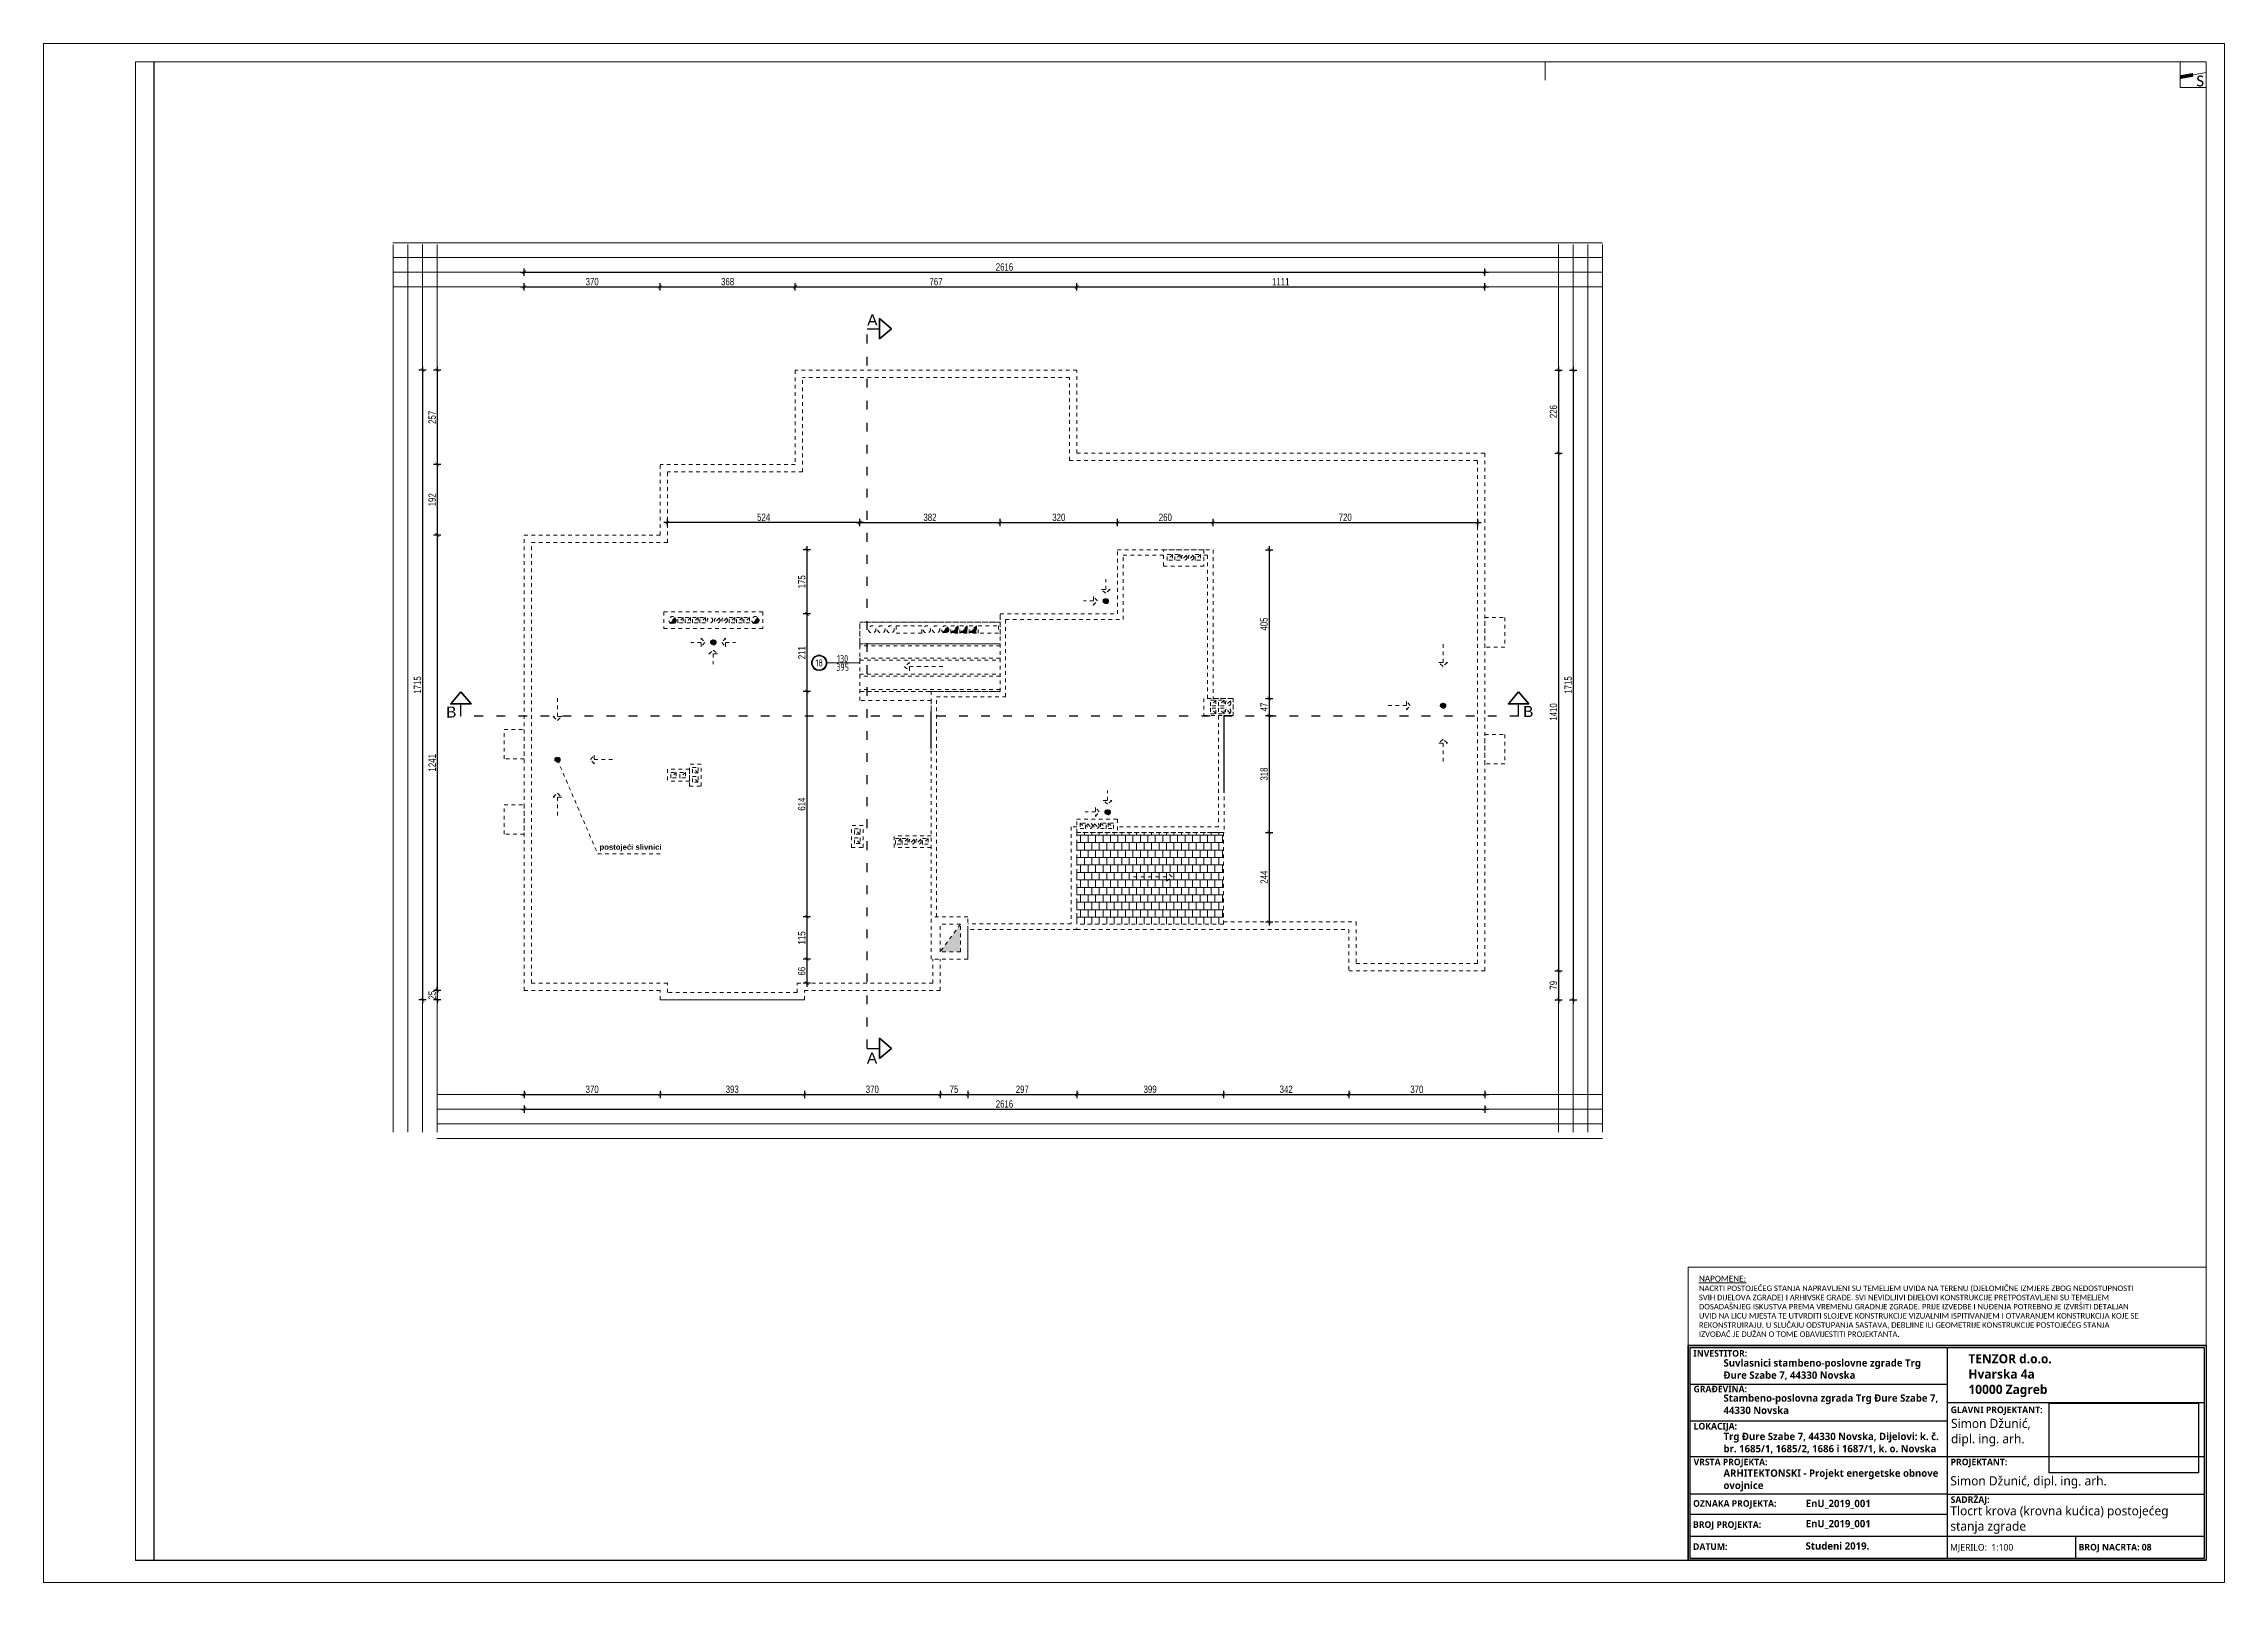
# Paper-space layout 'N. Krova_1_100' of a CAD drawing. Header units: millimetres. Extents: x -1 to 593, y 0 to 419.
# The model-space entities are those that its viewports show. They can reach past a viewport. Long polylines and large blocks are cut down to what shows.
import ezdxf
from ezdxf.enums import TextEntityAlignment as Align

# ---------------------------------------------------------------- set-up
doc = ezdxf.new("R2010")
doc.units = ezdxf.units.MM
doc.header["$PDMODE"] = 2
for name, pattern in [('ACAD_ISO03W100', [30, 12, -18]), ('HIDDEN', [0.375, 0.25, -0.125]), ('HIDDENX2', [19.05, 12.7, -6.35])]:
    doc.linetypes.add(name, pattern=pattern)
doc.layers.get('0').update_dxf_attribs({"lineweight": 0})
doc.layers.get('Defpoints').update_dxf_attribs({"color": 250, "lineweight": 0})
for name, color, linetype, lineweight in [('05-podgled-tanko', 144, 'HIDDEN', 0), ('07-kote', 70, 'Continuous', 9), ('09-oznaka stavke', 1, 'Continuous', 0), ('_MV', 240, 'Continuous', 0), ('_SASTAVNICA', 7, 'Continuous', 0), ('D-šrafura', 252, 'Continuous', 9), ('FIZIKA', 4, 'Continuous', 30), ('konture', 7, 'Continuous', 30), ('Kote', 1, 'Continuous', 15), ('sastavnica', 7, 'Continuous', 5), ('TP_07 - 0.20', 255, 'Continuous', 20)]:
    doc.layers.add(name, color=color, linetype=linetype, lineweight=lineweight)
doc.layers.add('SAST_Linija sastavnice', color=255, linetype='Continuous', plot=False)
for name, color, linetype in [('SAST_Tekst i Sastavnica', 7, 'Continuous'), ('TP_Hidden', 8, 'HIDDENX2'), ('TP_Otvori', 8, 'Continuous'), ('zidovi', 1, 'Continuous')]:
    doc.layers.add(name, color=color, linetype=linetype)
doc.styles.add('ARIAL', font='arial.ttf')
doc.styles.add('isocpeur', font='isocpeur.ttf')
doc.styles.add('OPIS', font='hrcom.shx', dxfattribs={"width": 0.8, "height": 20})
doc.styles.add('OPISI', font='swissl.ttf')
doc.styles.get("Standard").update_dxf_attribs({"font": 'arial.ttf', "height": 600})
doc.styles.add('tahoma10', font='tahoma.ttf', dxfattribs={"height": 2})
doc.styles.add('Tekst15', font='arial.ttf', dxfattribs={"height": 15})
doc.dimstyles.new('ISO-25', dxfattribs={"dimtxt": 20, "dimasz": 10, "dimexe": 10, "dimexo": 10, "dimgap": 4, "dimtad": 1, "dimdec": 0, "dimtxsty": 'OPIS', "dimblk": 'ARCHTICK', "dimcen": 10, "dimdle": 10, "dimadec": 0, "dimazin": 0, "dimtfac": 1, "dimtdec": 0, "dimtix": 1, "dimtmove": 0, "dimatfit": 3, "dimldrblk": 'ARCHTICK', "dimfxl": 10, "dimfxlon": 1, "dimarcsym": 0})
picture_1 = doc.add_image_def('image1.png', size_in_pixel=(240, 112))

psp = doc.layouts.new('N. Krova_1_100')

# ---------------------------------------------------------------- texts
at = {"layer": '_SASTAVNICA'}
for s, insert, char_height, width, attachment_point in [('{\\fCalibri|b0|i0|c238|p34;S}', (585.46, 410.54), 3, 7, 1), ('{\\fCalibri|b0|i0|c238|p34;\\LNAPOMENE: \\fCalibri|b1|i0|c238|p34;\\H0.93747x;\\l\\P\\fCalibri|b0|i0|c238|p34;NACRTI POSTOJEĆEG STANJA NAPRAVLJENI SU TEMELJEM UVIDA NA TERENU (DJELOMIČNE IZMJERE ZBOG NEDOSTUPNOSTI SVIH DIJELOVA ZGRADE) I ARHIVSKE GRAĐE. SVI NEVIDLJIVI DIJELOVI KONSTRUKCIJE PRETPOSTAVLJENI SU TEMELJEM DOSADAŠNJEG ISKUSTVA PREMA VREMENU GRADNJE ZGRADE. PRIJE IZVEDBE I NUĐENJA POTREBNO JE IZVRŠITI DETALJAN UVID NA LICU MJESTA TE UTVRDITI SLOJEVE KONSTRUKCIJE VIZUALNIM ISPITIVANJEM I OTVARANJEM KONSTRUKCIJA KOJE SE REKONSTRUIRAJU. U SLUČAJU ODSTUPANJA SASTAVA, DEBLJINE ILI GEOMETRIJE KONSTRUKCIJE POSTOJEĆEG STANJA IZVOĐAČ JE DUŽAN O TOME OBAVIJESTITI PROJEKTANTA.\\C7; }', (450.02, 75.25), 1.6, 120.2696, 4)]:
    psp.add_mtext(s, dxfattribs=dict(at, insert=insert, char_height=char_height, width=width, attachment_point=attachment_point))
at = {"layer": 'SAST_Tekst i Sastavnica', "attachment_point": 1, "style": 'OPISI'}
for s, insert, char_height, width in [('\\fSegoe UI Semibold|b0|i0;INVESTITOR:', (448.51, 63.35), 1.8, 18.3788), ('\\fSegoe UI Semibold|b0|i0|c238;GRAĐEVINA:', (448.57, 53.64), 1.8, 18.9026), ('{\\fSegoe UI Semilight|b1|i0|c238|p34;Stambeno-poslovna zgrada Trg Đure Szabe 7, 44330 Novska}', (456.71, 51.28), 2, 60.2044), ('\\fSegoe UI Semibold|b0|i0;GLAVNI PROJEKTANT:', (518.57, 47.98), 1.8, 29.1605), ('\\fSegoe UI Semibold|b0|i0;LOKACIJA:', (448.57, 43.51), 1.8, 18.9026), ('{\\fSegoe UI Semilight|b1|i0|c238|p34;Trg Đure Szabe 7, 44330 Novska, Dijelovi: k. č. br. 1685/1, 1685/2, 1686 i 1687/1, k. o. Novska}', (456.71, 40.83), 2, 60.2044), ('\\fSegoe UI Semibold|b0|i0;VRSTA PROJEKTA:', (448.57, 33.76), 1.8, 34.2514), ('\\fSegoe UI Semilight|b1|i0;ARHITEKTONSKI - Projekt energetske obnove ovojnice', (456.71, 30.83), 2, 58.8493), ('\\fSegoe UI Semibold|b0|i0;PROJEKTANT:', (518.57, 33.76), 1.8, 18.9026), ('\\fSegoe UI Semibold|b0|i0;SADRŽAJ:', (518.57, 23.51), 1.8, 18.9026), ('{\\fSegoe UI Semilight|b1|i0|c238|p34;EnU_2019_001}', (479.11, 22.57), 2, 40.0376), ('{\\fSegoe UI Semilight|b1|i0|c238|p34;EnU_2019_001}', (479.11, 17.07), 2, 40.0376), ('{\\fSegoe UI Semilight|b1|i0|c238|p34;Studeni 2019.}', (479.07, 11), 2, 40.0376)]:
    psp.add_mtext(s, dxfattribs=dict(at, insert=insert, char_height=char_height, width=width))
at = {"layer": 'SAST_Tekst i Sastavnica', "color": 1, "insert": (456.71, 60.86), "char_height": 2, "width": 60.2044, "attachment_point": 1, "style": 'OPISI'}
psp.add_mtext('{\\fSegoe UI Semilight|b1|i0|c238|p34;\\C256;Suvlasnici stambeno-poslovne zgrade Trg Đure Szabe 7, 44330 Novska}', dxfattribs=at)
at = {"layer": 'SAST_Tekst i Sastavnica', "char_height": 1.8, "attachment_point": 4, "style": 'ARIAL'}
for s, insert in [('\\fSegoe UI Semibold|b0|i0;OZNAKA PROJEKTA:', (448.42, 21.3)), ('\\fSegoe UI Semibold|b0|i0;BROJ PROJEKTA:', (448.42, 15.56)), ('\\fSegoe UI Semibold|b0|i0;DATUM:', (448.42, 9.8)), ('\\fSegoe UI Semilight|b0|i0;MJERILO:  1:100', (518.42, 9.39)), ('{\\fSegoe UI Semibold|b0|i0|c0|p34;BROJ NACRTA: \\fSegoe UI Semibold|b0|i0|c238|p34;08}', (553.42, 9.4))]:
    psp.add_mtext(s, dxfattribs=dict(at, insert=insert))
at = {"layer": 'sastavnica', "insert": (520.02, 56.39), "char_height": 2.5, "width": 54.0003, "attachment_point": 4}
psp.add_mtext('\\fSegoe UI Semibold|b1|i0;    TENZOR d.o.o.\\P    Hvarska 4a\\P    10000 Zagreb', dxfattribs=at)
at = {"layer": 'sastavnica', "char_height": 2.5, "attachment_point": 4, "style": 'ARIAL'}
for s, insert, width in [('{\\fSegoe UI Semilight|b0|i0|c238|p34;Simon Džunić, \\Pdipl. ing. arh.}', (518.68, 40.87), 47.5), ('\\fSegoe UI Semilight|b0|i0|c238;Simon Džunić, dipl. ing. arh.', (518.49, 27.32), 47.5), ('{\\fSegoe UI Semilight|b0|i0|c238|p34;Tlocrt krova (krovna kućica) postojećeg stanja zgrade }', (518.49, 17.07), 69.0919)]:
    psp.add_mtext(s, dxfattribs=dict(at, insert=insert, width=width))

msp = doc.modelspace()

# ---------------------------------------------------------------- texts
at = {"layer": '05-podgled-tanko', "insert": (238943.23, -223016.45), "char_height": 15, "attachment_point": 1, "style": 'tahoma10'}
msp.add_mtext_dynamic_manual_height_columns('{\\fArial|b1|i0|c238|p34;postojeći slivnici  }', width=728.1474, gutter_width=10, heights=[0], dxfattribs=at).dxf.unprotected_set("ltscale", 0)
at = {"layer": 'Kote', "char_height": 30, "width": 9972.3862, "attachment_point": 1, "style": 'Tekst15'}
for s, insert in [('\\A1;A', (239672.29, -221573.31)), ('\\A1;B', (238525.59, -222641.32)), ('\\A1;B', (241458.66, -222639.88)), ('\\A1;A', (239671.37, -223583.82))]:
    msp.add_mtext(s, dxfattribs=dict(at, insert=insert))

# ---------------------------------------------------------------- blocks, each defined once
blk = doc.blocks.new('*U1748')
blk.add_lwpolyline([(0, 31), (0, -59.2)])
for radius in [21.8, 19.8]:
    blk.add_circle((0, -81), radius)
at = {"style": 'isocpeur', "width": 0.75}
for tag, p in [('SIR', (-12, -15.6)), ('VIS', (12, -15.6))]:
    blk.add_attdef(tag, text='', height=15, rotation=90, dxfattribs=at).set_placement(p, align=Align.MIDDLE)
blk.add_attdef('BR', text='', height=20, rotation=90, dxfattribs=at).set_placement((0, -81), align=Align.MIDDLE_CENTER)
blk = doc.blocks.new('_ArchTick')
at = {"color": 0, "linetype": 'ByBlock', "lineweight": 0, "const_width": 0.15}
blk.add_lwpolyline([(-0.5, -0.5), (0.5, 0.5)], dxfattribs=at)
blk = doc.blocks.new('*D3040')
at = {"layer": '07-kote', "color": 0, "linetype": 'ByBlock', "lineweight": -2, "ltscale": 5, "transparency": 16777216}
for p, q in [((239642.1, -222140.1), (240044.1, -222140.1)), ((239652.1, -222150.1), (239652.1, -222130.1)), ((240034.1, -222150.1), (240034.1, -222130.1))]:
    blk.add_line(p, q, dxfattribs=at)
at = {"layer": 'Defpoints', "color": 0, "linetype": 'ByBlock', "ltscale": 5, "transparency": 16777216}
for p in [(240034.1, -222140.1), (239652.1, -222411.2), (240034.1, -222411.2)]:
    blk.add_point(p, dxfattribs=at)
at = {"layer": '07-kote', "color": 0, "linetype": 'ByBlock', "lineweight": -2, "ltscale": 5, "transparency": 16777216, "xscale": 10, "yscale": 10, "zscale": 10, "rotation": 180}
blk.add_blockref('_ArchTick', (239652.1, -222140.1), dxfattribs=at)
at = {"layer": '07-kote', "color": 0, "linetype": 'ByBlock', "lineweight": -2, "ltscale": 5, "transparency": 16777216, "xscale": 10, "yscale": 10, "zscale": 10}
blk.add_blockref('_ArchTick', (240034.1, -222140.1), dxfattribs=at)
at = {"layer": '07-kote', "color": 0, "linetype": 'ByBlock', "ltscale": 5, "transparency": 16777216, "insert": (239843.1, -222126.1), "char_height": 20, "attachment_point": 5, "style": 'OPIS'}
blk.add_mtext('382', dxfattribs=at)
blk = doc.blocks.new('*D3041')
at = {"layer": '07-kote', "color": 0, "linetype": 'ByBlock', "lineweight": -2, "ltscale": 5, "transparency": 16777216}
for p, q in [((240024.1, -222140.1), (240364.1, -222140.1)), ((240034.1, -222150.1), (240034.1, -222130.1)), ((240354.1, -222150.1), (240354.1, -222130.1))]:
    blk.add_line(p, q, dxfattribs=at)
at = {"layer": 'Defpoints', "color": 0, "linetype": 'ByBlock', "ltscale": 5, "transparency": 16777216}
for p in [(240354.1, -222140.1), (240354.1, -222214.2), (240034.1, -222411.2)]:
    blk.add_point(p, dxfattribs=at)
at = {"layer": '07-kote', "color": 0, "linetype": 'ByBlock', "lineweight": -2, "ltscale": 5, "transparency": 16777216, "xscale": 10, "yscale": 10, "zscale": 10, "rotation": 180}
blk.add_blockref('_ArchTick', (240034.1, -222140.1), dxfattribs=at)
at = {"layer": '07-kote', "color": 0, "linetype": 'ByBlock', "lineweight": -2, "ltscale": 5, "transparency": 16777216, "xscale": 10, "yscale": 10, "zscale": 10}
blk.add_blockref('_ArchTick', (240354.1, -222140.1), dxfattribs=at)
at = {"layer": '07-kote', "color": 0, "linetype": 'ByBlock', "ltscale": 5, "transparency": 16777216, "insert": (240194.1, -222126.1), "char_height": 20, "attachment_point": 5, "style": 'OPIS'}
blk.add_mtext('320', dxfattribs=at)
blk = doc.blocks.new('*D3042')
at = {"layer": '07-kote', "color": 0, "linetype": 'ByBlock', "lineweight": -2, "ltscale": 5, "transparency": 16777216}
for p, q in [((240344.1, -222140.1), (240624.1, -222140.1)), ((240354.1, -222150.1), (240354.1, -222130.1)), ((240614.1, -222150.1), (240614.1, -222130.1))]:
    blk.add_line(p, q, dxfattribs=at)
at = {"layer": 'Defpoints', "color": 0, "linetype": 'ByBlock', "ltscale": 5, "transparency": 16777216}
for p in [(240614.1, -222140.1), (240354.1, -222214.2), (240614.1, -222214.2)]:
    blk.add_point(p, dxfattribs=at)
at = {"layer": '07-kote', "color": 0, "linetype": 'ByBlock', "lineweight": -2, "ltscale": 5, "transparency": 16777216, "xscale": 10, "yscale": 10, "zscale": 10, "rotation": 180}
blk.add_blockref('_ArchTick', (240354.1, -222140.1), dxfattribs=at)
at = {"layer": '07-kote', "color": 0, "linetype": 'ByBlock', "lineweight": -2, "ltscale": 5, "transparency": 16777216, "xscale": 10, "yscale": 10, "zscale": 10}
blk.add_blockref('_ArchTick', (240614.1, -222140.1), dxfattribs=at)
at = {"layer": '07-kote', "color": 0, "linetype": 'ByBlock', "ltscale": 5, "transparency": 16777216, "insert": (240484.1, -222126.1), "char_height": 20, "attachment_point": 5, "style": 'OPIS'}
blk.add_mtext('260', dxfattribs=at)
blk = doc.blocks.new('*D3043')
at = {"layer": '07-kote', "color": 0, "linetype": 'ByBlock', "lineweight": -2, "ltscale": 5, "transparency": 16777216}
for p, q in [((240604.1, -222140.1), (241344.1, -222140.1)), ((240614.1, -222150.1), (240614.1, -222130.1)), ((241334.1, -222130.1), (241334.1, -222150.1))]:
    blk.add_line(p, q, dxfattribs=at)
at = {"layer": 'Defpoints', "color": 0, "linetype": 'ByBlock', "ltscale": 5, "transparency": 16777216}
for p in [(241334.1, -221971.2), (241334.1, -222140.1), (240614.1, -222214.2)]:
    blk.add_point(p, dxfattribs=at)
at = {"layer": '07-kote', "color": 0, "linetype": 'ByBlock', "lineweight": -2, "ltscale": 5, "transparency": 16777216, "xscale": 10, "yscale": 10, "zscale": 10, "rotation": 180}
blk.add_blockref('_ArchTick', (240614.1, -222140.1), dxfattribs=at)
at = {"layer": '07-kote', "color": 0, "linetype": 'ByBlock', "lineweight": -2, "ltscale": 5, "transparency": 16777216, "xscale": 10, "yscale": 10, "zscale": 10}
blk.add_blockref('_ArchTick', (241334.1, -222140.1), dxfattribs=at)
at = {"layer": '07-kote', "color": 0, "linetype": 'ByBlock', "ltscale": 5, "transparency": 16777216, "insert": (240974.1, -222126.1), "char_height": 20, "attachment_point": 5, "style": 'OPIS'}
blk.add_mtext('720', dxfattribs=at)
blk = doc.blocks.new('*D3044')
at = {"layer": '07-kote', "color": 0, "linetype": 'ByBlock', "lineweight": -2, "ltscale": 5, "transparency": 16777216}
for p, q in [((239662.1, -222140.1), (239118.1, -222140.1)), ((239128.1, -222150.1), (239128.1, -222130.1)), ((239652.1, -222150.1), (239652.1, -222130.1))]:
    blk.add_line(p, q, dxfattribs=at)
at = {"layer": 'Defpoints', "color": 0, "linetype": 'ByBlock', "ltscale": 5, "transparency": 16777216}
for p in [(239128.1, -222140.1), (239128.1, -222194.2), (239652.1, -222411.2)]:
    blk.add_point(p, dxfattribs=at)
at = {"layer": '07-kote', "color": 0, "linetype": 'ByBlock', "lineweight": -2, "ltscale": 5, "transparency": 16777216, "xscale": 10, "yscale": 10, "zscale": 10, "rotation": 180}
blk.add_blockref('_ArchTick', (239128.1, -222140.1), dxfattribs=at)
at = {"layer": '07-kote', "color": 0, "linetype": 'ByBlock', "lineweight": -2, "ltscale": 5, "transparency": 16777216, "xscale": 10, "yscale": 10, "zscale": 10}
blk.add_blockref('_ArchTick', (239652.1, -222140.1), dxfattribs=at)
at = {"layer": '07-kote', "color": 0, "linetype": 'ByBlock', "ltscale": 5, "transparency": 16777216, "insert": (239390.1, -222126.1), "char_height": 20, "attachment_point": 5, "style": 'OPIS'}
blk.add_mtext('524', dxfattribs=at)
blk = doc.blocks.new('*D3045')
at = {"layer": '07-kote', "color": 0, "linetype": 'ByBlock', "lineweight": -2, "ltscale": 5, "transparency": 16777216}
for p, q in [((240757.1, -222214.2), (240777.1, -222214.2)), ((240767.1, -222204.2), (240767.1, -222629.2)), ((240757.1, -222619.2), (240777.1, -222619.2))]:
    blk.add_line(p, q, dxfattribs=at)
at = {"layer": 'Defpoints', "color": 0, "linetype": 'ByBlock', "ltscale": 5, "transparency": 16777216}
for p in [(240614.1, -222214.2), (240614.1, -222619.2), (240767.1, -222619.2)]:
    blk.add_point(p, dxfattribs=at)
at = {"layer": '07-kote', "color": 0, "linetype": 'ByBlock', "lineweight": -2, "ltscale": 5, "transparency": 16777216, "xscale": 10, "yscale": 10, "zscale": 10}
for p, rotation in [((240767.1, -222214.2), 90), ((240767.1, -222619.2), 270)]:
    blk.add_blockref('_ArchTick', p, dxfattribs=dict(at, rotation=rotation))
at = {"layer": '07-kote', "color": 0, "linetype": 'ByBlock', "ltscale": 5, "transparency": 16777216, "insert": (240753.1, -222416.7), "char_height": 20, "attachment_point": 5, "rotation": 90, "style": 'OPIS'}
blk.add_mtext('405', dxfattribs=at)
blk = doc.blocks.new('*D3046')
at = {"layer": '07-kote', "color": 0, "linetype": 'ByBlock', "lineweight": -2, "ltscale": 5, "transparency": 16777216}
for p, q in [((240757.1, -222619.2), (240777.1, -222619.2)), ((240767.1, -222609.2), (240767.1, -222676.2)), ((240757.1, -222666.2), (240777.1, -222666.2))]:
    blk.add_line(p, q, dxfattribs=at)
at = {"layer": 'Defpoints', "color": 0, "linetype": 'ByBlock', "ltscale": 5, "transparency": 16777216}
for p in [(240614.1, -222619.2), (240669.1, -222666.2), (240767.1, -222666.2)]:
    blk.add_point(p, dxfattribs=at)
at = {"layer": '07-kote', "color": 0, "linetype": 'ByBlock', "lineweight": -2, "ltscale": 5, "transparency": 16777216, "xscale": 10, "yscale": 10, "zscale": 10}
for p, rotation in [((240767.1, -222619.2), 90), ((240767.1, -222666.2), 270)]:
    blk.add_blockref('_ArchTick', p, dxfattribs=dict(at, rotation=rotation))
at = {"layer": '07-kote', "color": 0, "linetype": 'ByBlock', "ltscale": 5, "transparency": 16777216, "insert": (240753.1, -222642.7), "char_height": 20, "attachment_point": 5, "rotation": 90, "style": 'OPIS'}
blk.add_mtext('47', dxfattribs=at)
blk = doc.blocks.new('*D3047')
at = {"layer": '07-kote', "color": 0, "linetype": 'ByBlock', "lineweight": -2, "ltscale": 5, "transparency": 16777216}
for p, q in [((240767.1, -222656.2), (240767.1, -222994.2)), ((240757.1, -222666.2), (240777.1, -222666.2)), ((240757.1, -222984.2), (240777.1, -222984.2))]:
    blk.add_line(p, q, dxfattribs=at)
at = {"layer": 'Defpoints', "color": 0, "linetype": 'ByBlock', "ltscale": 5, "transparency": 16777216}
for p in [(240669.1, -222666.2), (240644.1, -222984.2), (240767.1, -222984.2)]:
    blk.add_point(p, dxfattribs=at)
at = {"layer": '07-kote', "color": 0, "linetype": 'ByBlock', "lineweight": -2, "ltscale": 5, "transparency": 16777216, "xscale": 10, "yscale": 10, "zscale": 10}
for p, rotation in [((240767.1, -222666.2), 90), ((240767.1, -222984.2), 270)]:
    blk.add_blockref('_ArchTick', p, dxfattribs=dict(at, rotation=rotation))
at = {"layer": '07-kote', "color": 0, "linetype": 'ByBlock', "ltscale": 5, "transparency": 16777216, "insert": (240753.1, -222825.2), "char_height": 20, "attachment_point": 5, "rotation": 90, "style": 'OPIS'}
blk.add_mtext('318', dxfattribs=at)
blk = doc.blocks.new('*D3048')
at = {"layer": '07-kote', "color": 0, "linetype": 'ByBlock', "lineweight": -2, "ltscale": 5, "transparency": 16777216}
for p, q in [((240757.1, -222984.2), (240777.1, -222984.2)), ((240767.1, -222974.2), (240767.1, -223238.2)), ((240757.1, -223228.2), (240777.1, -223228.2))]:
    blk.add_line(p, q, dxfattribs=at)
at = {"layer": 'Defpoints', "color": 0, "linetype": 'ByBlock', "ltscale": 5, "transparency": 16777216}
for p in [(240644.1, -222984.2), (240642.2, -223228.2), (240767.1, -223228.2)]:
    blk.add_point(p, dxfattribs=at)
at = {"layer": '07-kote', "color": 0, "linetype": 'ByBlock', "lineweight": -2, "ltscale": 5, "transparency": 16777216, "xscale": 10, "yscale": 10, "zscale": 10}
for p, rotation in [((240767.1, -222984.2), 90), ((240767.1, -223228.2), 270)]:
    blk.add_blockref('_ArchTick', p, dxfattribs=dict(at, rotation=rotation))
at = {"layer": '07-kote', "color": 0, "linetype": 'ByBlock', "ltscale": 5, "transparency": 16777216, "insert": (240753.1, -223106.2), "char_height": 20, "attachment_point": 5, "rotation": 90, "style": 'OPIS'}
blk.add_mtext('244', dxfattribs=at)
blk = doc.blocks.new('*D3049')
at = {"layer": '07-kote', "color": 0, "linetype": 'ByBlock', "lineweight": -2, "ltscale": 5, "transparency": 16777216}
for p, q in [((239518, -222214.2), (239498, -222214.2)), ((239508, -222204.2), (239508, -222399.2)), ((239518, -222389.2), (239498, -222389.2))]:
    blk.add_line(p, q, dxfattribs=at)
at = {"layer": 'Defpoints', "color": 0, "linetype": 'ByBlock', "ltscale": 5, "transparency": 16777216}
for p in [(240354.1, -222214.2), (239508, -222389.2), (240354.1, -222389.2)]:
    blk.add_point(p, dxfattribs=at)
at = {"layer": '07-kote', "color": 0, "linetype": 'ByBlock', "lineweight": -2, "ltscale": 5, "transparency": 16777216, "xscale": 10, "yscale": 10, "zscale": 10}
for p, rotation in [((239508, -222214.2), 90), ((239508, -222389.2), 270)]:
    blk.add_blockref('_ArchTick', p, dxfattribs=dict(at, rotation=rotation))
at = {"layer": '07-kote', "color": 0, "linetype": 'ByBlock', "ltscale": 5, "transparency": 16777216, "insert": (239494, -222301.7), "char_height": 20, "attachment_point": 5, "rotation": 90, "style": 'OPIS'}
blk.add_mtext('175', dxfattribs=at)
blk = doc.blocks.new('*D3050')
at = {"layer": '07-kote', "color": 0, "linetype": 'ByBlock', "lineweight": -2, "ltscale": 5, "transparency": 16777216}
for p, q in [((239518, -222389.2), (239498, -222389.2)), ((239508, -222379.2), (239508, -222610.2)), ((239518, -222600.2), (239498, -222600.2))]:
    blk.add_line(p, q, dxfattribs=at)
at = {"layer": 'Defpoints', "color": 0, "linetype": 'ByBlock', "ltscale": 5, "transparency": 16777216}
for p in [(240354.1, -222389.2), (239508, -222600.2), (240034.1, -222600.2)]:
    blk.add_point(p, dxfattribs=at)
at = {"layer": '07-kote', "color": 0, "linetype": 'ByBlock', "lineweight": -2, "ltscale": 5, "transparency": 16777216, "xscale": 10, "yscale": 10, "zscale": 10}
for p, rotation in [((239508, -222389.2), 90), ((239508, -222600.2), 270)]:
    blk.add_blockref('_ArchTick', p, dxfattribs=dict(at, rotation=rotation))
at = {"layer": '07-kote', "color": 0, "linetype": 'ByBlock', "ltscale": 5, "transparency": 16777216, "insert": (239494, -222494.7), "char_height": 20, "attachment_point": 5, "rotation": 90, "style": 'OPIS'}
blk.add_mtext('211', dxfattribs=at)
blk = doc.blocks.new('*D3051')
at = {"layer": '07-kote', "color": 0, "linetype": 'ByBlock', "lineweight": -2, "ltscale": 5, "transparency": 16777216}
for p, q in [((239518, -222600.2), (239498, -222600.2)), ((239508, -222590.2), (239508, -223224.2)), ((239518, -223214.2), (239498, -223214.2))]:
    blk.add_line(p, q, dxfattribs=at)
at = {"layer": 'Defpoints', "color": 0, "linetype": 'ByBlock', "ltscale": 5, "transparency": 16777216}
for p in [(240034.1, -222600.2), (239508, -223214.2), (239846.1, -223214.2)]:
    blk.add_point(p, dxfattribs=at)
at = {"layer": '07-kote', "color": 0, "linetype": 'ByBlock', "lineweight": -2, "ltscale": 5, "transparency": 16777216, "xscale": 10, "yscale": 10, "zscale": 10}
for p, rotation in [((239508, -222600.2), 90), ((239508, -223214.2), 270)]:
    blk.add_blockref('_ArchTick', p, dxfattribs=dict(at, rotation=rotation))
at = {"layer": '07-kote', "color": 0, "linetype": 'ByBlock', "ltscale": 5, "transparency": 16777216, "insert": (239494, -222907.2), "char_height": 20, "attachment_point": 5, "rotation": 90, "style": 'OPIS'}
blk.add_mtext('614', dxfattribs=at)
blk = doc.blocks.new('*D3052')
at = {"layer": '07-kote', "color": 0, "linetype": 'ByBlock', "lineweight": -2, "ltscale": 5, "transparency": 16777216}
for p, q in [((239518, -223214.2), (239498, -223214.2)), ((239508, -223204.2), (239508, -223339.2)), ((239518, -223329.2), (239498, -223329.2))]:
    blk.add_line(p, q, dxfattribs=at)
at = {"layer": 'Defpoints', "color": 0, "linetype": 'ByBlock', "ltscale": 5, "transparency": 16777216}
for p in [(239846.1, -223214.2), (239508, -223329.2), (239846.1, -223329.2)]:
    blk.add_point(p, dxfattribs=at)
at = {"layer": '07-kote', "color": 0, "linetype": 'ByBlock', "lineweight": -2, "ltscale": 5, "transparency": 16777216, "xscale": 10, "yscale": 10, "zscale": 10}
for p, rotation in [((239508, -223214.2), 90), ((239508, -223329.2), 270)]:
    blk.add_blockref('_ArchTick', p, dxfattribs=dict(at, rotation=rotation))
at = {"layer": '07-kote', "color": 0, "linetype": 'ByBlock', "ltscale": 5, "transparency": 16777216, "insert": (239494, -223271.7), "char_height": 20, "attachment_point": 5, "rotation": 90, "style": 'OPIS'}
blk.add_mtext('115', dxfattribs=at)
blk = doc.blocks.new('*D3053')
at = {"layer": '07-kote', "color": 0, "linetype": 'ByBlock', "lineweight": -2, "ltscale": 5, "transparency": 16777216}
for p, q in [((239518, -223329.2), (239498, -223329.2)), ((239508, -223319.2), (239508, -223405.2)), ((239518, -223395.2), (239498, -223395.2))]:
    blk.add_line(p, q, dxfattribs=at)
at = {"layer": 'Defpoints', "color": 0, "linetype": 'ByBlock', "ltscale": 5, "transparency": 16777216}
for p in [(239846.1, -223329.2), (239508, -223395.2), (239851.1, -223395.2)]:
    blk.add_point(p, dxfattribs=at)
at = {"layer": '07-kote', "color": 0, "linetype": 'ByBlock', "lineweight": -2, "ltscale": 5, "transparency": 16777216, "xscale": 10, "yscale": 10, "zscale": 10}
for p, rotation in [((239508, -223329.2), 90), ((239508, -223395.2), 270)]:
    blk.add_blockref('_ArchTick', p, dxfattribs=dict(at, rotation=rotation))
at = {"layer": '07-kote', "color": 0, "linetype": 'ByBlock', "ltscale": 5, "transparency": 16777216, "insert": (239494, -223362.2), "char_height": 20, "attachment_point": 5, "rotation": 90, "style": 'OPIS'}
blk.add_mtext('66', dxfattribs=at)
blk = doc.blocks.new('*D3054')
at = {"layer": '07-kote', "color": 0, "linetype": 'ByBlock', "lineweight": -2, "ltscale": 5, "transparency": 16777216}
for p, q in [((238511.4, -221725.2), (238491.4, -221725.2)), ((238501.4, -221715.2), (238501.4, -221992.2)), ((238511.4, -221982.2), (238491.4, -221982.2))]:
    blk.add_line(p, q, dxfattribs=at)
at = {"layer": 'Defpoints', "color": 0, "linetype": 'ByBlock', "ltscale": 5, "transparency": 16777216}
for p in [(239476.1, -221725.2), (238501.4, -221982.2), (239476.1, -221982.2)]:
    blk.add_point(p, dxfattribs=at)
at = {"layer": '07-kote', "color": 0, "linetype": 'ByBlock', "lineweight": -2, "ltscale": 5, "transparency": 16777216, "xscale": 10, "yscale": 10, "zscale": 10}
for p, rotation in [((238501.4, -221725.2), 90), ((238501.4, -221982.2), 270)]:
    blk.add_blockref('_ArchTick', p, dxfattribs=dict(at, rotation=rotation))
at = {"layer": '07-kote', "color": 0, "linetype": 'ByBlock', "ltscale": 5, "transparency": 16777216, "insert": (238487.4, -221853.7), "char_height": 20, "attachment_point": 5, "rotation": 90, "style": 'OPIS'}
blk.add_mtext('257', dxfattribs=at)
blk = doc.blocks.new('*D3055')
at = {"layer": '07-kote', "color": 0, "linetype": 'ByBlock', "lineweight": -2, "ltscale": 5, "transparency": 16777216}
for p, q in [((238511.4, -221982.2), (238491.4, -221982.2)), ((238501.4, -221972.2), (238501.4, -222184.2)), ((238511.4, -222174.2), (238491.4, -222174.2))]:
    blk.add_line(p, q, dxfattribs=at)
at = {"layer": 'Defpoints', "color": 0, "linetype": 'ByBlock', "ltscale": 5, "transparency": 16777216}
for p in [(239476.1, -221982.2), (238501.4, -222174.2), (239108.1, -222174.2)]:
    blk.add_point(p, dxfattribs=at)
at = {"layer": '07-kote', "color": 0, "linetype": 'ByBlock', "lineweight": -2, "ltscale": 5, "transparency": 16777216, "xscale": 10, "yscale": 10, "zscale": 10}
for p, rotation in [((238501.4, -221982.2), 90), ((238501.4, -222174.2), 270)]:
    blk.add_blockref('_ArchTick', p, dxfattribs=dict(at, rotation=rotation))
at = {"layer": '07-kote', "color": 0, "linetype": 'ByBlock', "ltscale": 5, "transparency": 16777216, "insert": (238487.4, -222078.2), "char_height": 20, "attachment_point": 5, "rotation": 90, "style": 'OPIS'}
blk.add_mtext('192', dxfattribs=at)
blk = doc.blocks.new('*D3056')
at = {"layer": '07-kote', "color": 0, "linetype": 'ByBlock', "lineweight": -2, "ltscale": 5, "transparency": 16777216}
for p, q in [((238511.4, -222174.2), (238491.4, -222174.2)), ((238501.4, -222164.2), (238501.4, -223425.2)), ((238511.4, -223415.2), (238491.4, -223415.2))]:
    blk.add_line(p, q, dxfattribs=at)
at = {"layer": 'Defpoints', "color": 0, "linetype": 'ByBlock', "ltscale": 5, "transparency": 16777216}
for p in [(239108.1, -222174.2), (238501.4, -223415.2), (238738.1, -223415.2)]:
    blk.add_point(p, dxfattribs=at)
at = {"layer": '07-kote', "color": 0, "linetype": 'ByBlock', "lineweight": -2, "ltscale": 5, "transparency": 16777216, "xscale": 10, "yscale": 10, "zscale": 10}
for p, rotation in [((238501.4, -222174.2), 90), ((238501.4, -223415.2), 270)]:
    blk.add_blockref('_ArchTick', p, dxfattribs=dict(at, rotation=rotation))
at = {"layer": '07-kote', "color": 0, "linetype": 'ByBlock', "ltscale": 5, "transparency": 16777216, "insert": (238487.4, -222794.7), "char_height": 20, "attachment_point": 5, "rotation": 90, "style": 'OPIS'}
blk.add_mtext('1241', dxfattribs=at)
blk = doc.blocks.new('*D3057')
at = {"layer": '07-kote', "color": 0, "linetype": 'ByBlock', "lineweight": -2, "ltscale": 5, "transparency": 16777216}
for p, q in [((238511.4, -223415.2), (238491.4, -223415.2)), ((238501.4, -223415.2), (238501.4, -223405.2)), ((238501.4, -223415.2), (238501.4, -223440.2)), ((238511.4, -223440.2), (238491.4, -223440.2)), ((238501.4, -223440.2), (238501.4, -223450.2))]:
    blk.add_line(p, q, dxfattribs=at)
at = {"layer": 'Defpoints', "color": 0, "linetype": 'ByBlock', "ltscale": 5, "transparency": 16777216}
for p in [(238738.1, -223415.2), (238501.4, -223440.2), (239108.1, -223440.2)]:
    blk.add_point(p, dxfattribs=at)
at = {"layer": '07-kote', "color": 0, "linetype": 'ByBlock', "lineweight": -2, "ltscale": 5, "transparency": 16777216, "xscale": 10, "yscale": 10, "zscale": 10}
for p, rotation in [((238501.4, -223415.2), 270), ((238501.4, -223440.2), 90)]:
    blk.add_blockref('_ArchTick', p, dxfattribs=dict(at, rotation=rotation))
at = {"layer": '07-kote', "color": 0, "linetype": 'ByBlock', "ltscale": 5, "transparency": 16777216, "insert": (238487.4, -223427.7), "char_height": 20, "attachment_point": 5, "rotation": 90, "style": 'OPIS'}
blk.add_mtext('25', dxfattribs=at)
blk = doc.blocks.new('*D3058')
at = {"layer": '07-kote', "color": 0, "linetype": 'ByBlock', "lineweight": -2, "ltscale": 5, "transparency": 16777216}
for p, q in [((238728.1, -223698), (239118.1, -223698)), ((238738.1, -223688), (238738.1, -223708)), ((239108.1, -223688), (239108.1, -223708))]:
    blk.add_line(p, q, dxfattribs=at)
at = {"layer": 'Defpoints', "color": 0, "linetype": 'ByBlock', "ltscale": 5, "transparency": 16777216}
for p in [(238738.1, -223415.2), (239108.1, -223415.2), (239108.1, -223698)]:
    blk.add_point(p, dxfattribs=at)
at = {"layer": '07-kote', "color": 0, "linetype": 'ByBlock', "lineweight": -2, "ltscale": 5, "transparency": 16777216, "xscale": 10, "yscale": 10, "zscale": 10, "rotation": 180}
blk.add_blockref('_ArchTick', (238738.1, -223698), dxfattribs=at)
at = {"layer": '07-kote', "color": 0, "linetype": 'ByBlock', "lineweight": -2, "ltscale": 5, "transparency": 16777216, "xscale": 10, "yscale": 10, "zscale": 10}
blk.add_blockref('_ArchTick', (239108.1, -223698), dxfattribs=at)
at = {"layer": '07-kote', "color": 0, "linetype": 'ByBlock', "ltscale": 5, "transparency": 16777216, "insert": (238923.1, -223684), "char_height": 20, "attachment_point": 5, "style": 'OPIS'}
blk.add_mtext('370', dxfattribs=at)
blk = doc.blocks.new('*D3059')
at = {"layer": '07-kote', "color": 0, "linetype": 'ByBlock', "lineweight": -2, "ltscale": 5, "transparency": 16777216}
for p, q in [((239098.1, -223698), (239511.1, -223698)), ((239108.1, -223688), (239108.1, -223708)), ((239501.1, -223688), (239501.1, -223708))]:
    blk.add_line(p, q, dxfattribs=at)
at = {"layer": 'Defpoints', "color": 0, "linetype": 'ByBlock', "ltscale": 5, "transparency": 16777216}
for p in [(239108.1, -223415.2), (239501.1, -223440.2), (239501.1, -223698)]:
    blk.add_point(p, dxfattribs=at)
at = {"layer": '07-kote', "color": 0, "linetype": 'ByBlock', "lineweight": -2, "ltscale": 5, "transparency": 16777216, "xscale": 10, "yscale": 10, "zscale": 10, "rotation": 180}
blk.add_blockref('_ArchTick', (239108.1, -223698), dxfattribs=at)
at = {"layer": '07-kote', "color": 0, "linetype": 'ByBlock', "lineweight": -2, "ltscale": 5, "transparency": 16777216, "xscale": 10, "yscale": 10, "zscale": 10}
blk.add_blockref('_ArchTick', (239501.1, -223698), dxfattribs=at)
at = {"layer": '07-kote', "color": 0, "linetype": 'ByBlock', "ltscale": 5, "transparency": 16777216, "insert": (239304.6, -223684), "char_height": 20, "attachment_point": 5, "style": 'OPIS'}
blk.add_mtext('393', dxfattribs=at)
blk = doc.blocks.new('*D3060')
at = {"layer": '07-kote', "color": 0, "linetype": 'ByBlock', "lineweight": -2, "ltscale": 5, "transparency": 16777216}
for p, q in [((239491.1, -223698), (239881.1, -223698)), ((239501.1, -223688), (239501.1, -223708)), ((239871.1, -223688), (239871.1, -223708))]:
    blk.add_line(p, q, dxfattribs=at)
at = {"layer": 'Defpoints', "color": 0, "linetype": 'ByBlock', "ltscale": 5, "transparency": 16777216}
for p in [(239871.1, -223415.2), (239501.1, -223440.2), (239871.1, -223698)]:
    blk.add_point(p, dxfattribs=at)
at = {"layer": '07-kote', "color": 0, "linetype": 'ByBlock', "lineweight": -2, "ltscale": 5, "transparency": 16777216, "xscale": 10, "yscale": 10, "zscale": 10, "rotation": 180}
blk.add_blockref('_ArchTick', (239501.1, -223698), dxfattribs=at)
at = {"layer": '07-kote', "color": 0, "linetype": 'ByBlock', "lineweight": -2, "ltscale": 5, "transparency": 16777216, "xscale": 10, "yscale": 10, "zscale": 10}
blk.add_blockref('_ArchTick', (239871.1, -223698), dxfattribs=at)
at = {"layer": '07-kote', "color": 0, "linetype": 'ByBlock', "ltscale": 5, "transparency": 16777216, "insert": (239686.1, -223684), "char_height": 20, "attachment_point": 5, "style": 'OPIS'}
blk.add_mtext('370', dxfattribs=at)
blk = doc.blocks.new('*D3061')
at = {"layer": '07-kote', "color": 0, "linetype": 'ByBlock', "lineweight": -2, "ltscale": 5, "transparency": 16777216}
for p, q in [((239861.1, -223698), (239956.1, -223698)), ((239871.1, -223688), (239871.1, -223708)), ((239946.1, -223688), (239946.1, -223708))]:
    blk.add_line(p, q, dxfattribs=at)
at = {"layer": 'Defpoints', "color": 0, "linetype": 'ByBlock', "ltscale": 5, "transparency": 16777216}
for p in [(239946.1, -223329.2), (239871.1, -223415.2), (239946.1, -223698)]:
    blk.add_point(p, dxfattribs=at)
at = {"layer": '07-kote', "color": 0, "linetype": 'ByBlock', "lineweight": -2, "ltscale": 5, "transparency": 16777216, "xscale": 10, "yscale": 10, "zscale": 10, "rotation": 180}
blk.add_blockref('_ArchTick', (239871.1, -223698), dxfattribs=at)
at = {"layer": '07-kote', "color": 0, "linetype": 'ByBlock', "lineweight": -2, "ltscale": 5, "transparency": 16777216, "xscale": 10, "yscale": 10, "zscale": 10}
blk.add_blockref('_ArchTick', (239946.1, -223698), dxfattribs=at)
at = {"layer": '07-kote', "color": 0, "linetype": 'ByBlock', "ltscale": 5, "transparency": 16777216, "insert": (239908.6, -223684), "char_height": 20, "attachment_point": 5, "style": 'OPIS'}
blk.add_mtext('75', dxfattribs=at)
blk = doc.blocks.new('*D3062')
at = {"layer": '07-kote', "color": 0, "linetype": 'ByBlock', "lineweight": -2, "ltscale": 5, "transparency": 16777216}
for p, q in [((239936.1, -223698), (240253.1, -223698)), ((239946.1, -223688), (239946.1, -223708)), ((240243.1, -223688), (240243.1, -223708))]:
    blk.add_line(p, q, dxfattribs=at)
at = {"layer": 'Defpoints', "color": 0, "linetype": 'ByBlock', "ltscale": 5, "transparency": 16777216}
for p in [(240243.1, -223248.2), (239946.1, -223329.2), (240243.1, -223698)]:
    blk.add_point(p, dxfattribs=at)
at = {"layer": '07-kote', "color": 0, "linetype": 'ByBlock', "lineweight": -2, "ltscale": 5, "transparency": 16777216, "xscale": 10, "yscale": 10, "zscale": 10, "rotation": 180}
blk.add_blockref('_ArchTick', (239946.1, -223698), dxfattribs=at)
at = {"layer": '07-kote', "color": 0, "linetype": 'ByBlock', "lineweight": -2, "ltscale": 5, "transparency": 16777216, "xscale": 10, "yscale": 10, "zscale": 10}
blk.add_blockref('_ArchTick', (240243.1, -223698), dxfattribs=at)
at = {"layer": '07-kote', "color": 0, "linetype": 'ByBlock', "ltscale": 5, "transparency": 16777216, "insert": (240094.6, -223684), "char_height": 20, "attachment_point": 5, "style": 'OPIS'}
blk.add_mtext('297', dxfattribs=at)
blk = doc.blocks.new('*D3063')
at = {"layer": '07-kote', "color": 0, "linetype": 'ByBlock', "lineweight": -2, "ltscale": 5, "transparency": 16777216}
for p, q in [((240233.1, -223698), (240652.2, -223698)), ((240243.1, -223688), (240243.1, -223708)), ((240642.2, -223688), (240642.2, -223708))]:
    blk.add_line(p, q, dxfattribs=at)
at = {"layer": 'Defpoints', "color": 0, "linetype": 'ByBlock', "ltscale": 5, "transparency": 16777216}
for p in [(240243.1, -223248.2), (240642.2, -223234.5), (240642.2, -223698)]:
    blk.add_point(p, dxfattribs=at)
at = {"layer": '07-kote', "color": 0, "linetype": 'ByBlock', "lineweight": -2, "ltscale": 5, "transparency": 16777216, "xscale": 10, "yscale": 10, "zscale": 10, "rotation": 180}
blk.add_blockref('_ArchTick', (240243.1, -223698), dxfattribs=at)
at = {"layer": '07-kote', "color": 0, "linetype": 'ByBlock', "lineweight": -2, "ltscale": 5, "transparency": 16777216, "xscale": 10, "yscale": 10, "zscale": 10}
blk.add_blockref('_ArchTick', (240642.2, -223698), dxfattribs=at)
at = {"layer": '07-kote', "color": 0, "linetype": 'ByBlock', "ltscale": 5, "transparency": 16777216, "insert": (240442.7, -223684), "char_height": 20, "attachment_point": 5, "style": 'OPIS'}
blk.add_mtext('399', dxfattribs=at)
blk = doc.blocks.new('*D3064')
at = {"layer": '07-kote', "color": 0, "linetype": 'ByBlock', "lineweight": -2, "ltscale": 5, "transparency": 16777216}
for p, q in [((240632.2, -223698), (240994.1, -223698)), ((240642.2, -223688), (240642.2, -223708)), ((240984.1, -223688), (240984.1, -223708))]:
    blk.add_line(p, q, dxfattribs=at)
at = {"layer": 'Defpoints', "color": 0, "linetype": 'ByBlock', "ltscale": 5, "transparency": 16777216}
for p in [(240642.2, -223234.5), (240984.1, -223361.2), (240984.1, -223698)]:
    blk.add_point(p, dxfattribs=at)
at = {"layer": '07-kote', "color": 0, "linetype": 'ByBlock', "lineweight": -2, "ltscale": 5, "transparency": 16777216, "xscale": 10, "yscale": 10, "zscale": 10, "rotation": 180}
blk.add_blockref('_ArchTick', (240642.2, -223698), dxfattribs=at)
at = {"layer": '07-kote', "color": 0, "linetype": 'ByBlock', "lineweight": -2, "ltscale": 5, "transparency": 16777216, "xscale": 10, "yscale": 10, "zscale": 10}
blk.add_blockref('_ArchTick', (240984.1, -223698), dxfattribs=at)
at = {"layer": '07-kote', "color": 0, "linetype": 'ByBlock', "ltscale": 5, "transparency": 16777216, "insert": (240813.2, -223684), "char_height": 20, "attachment_point": 5, "style": 'OPIS'}
blk.add_mtext('342', dxfattribs=at)
blk = doc.blocks.new('*D3065')
at = {"layer": '07-kote', "color": 0, "linetype": 'ByBlock', "lineweight": -2, "ltscale": 5, "transparency": 16777216}
for p, q in [((240974.1, -223698), (241364.1, -223698)), ((240984.1, -223688), (240984.1, -223708)), ((241354.1, -223688), (241354.1, -223708))]:
    blk.add_line(p, q, dxfattribs=at)
at = {"layer": 'Defpoints', "color": 0, "linetype": 'ByBlock', "ltscale": 5, "transparency": 16777216}
for p in [(240984.1, -223361.2), (241354.1, -223361.2), (241354.1, -223698)]:
    blk.add_point(p, dxfattribs=at)
at = {"layer": '07-kote', "color": 0, "linetype": 'ByBlock', "lineweight": -2, "ltscale": 5, "transparency": 16777216, "xscale": 10, "yscale": 10, "zscale": 10, "rotation": 180}
blk.add_blockref('_ArchTick', (240984.1, -223698), dxfattribs=at)
at = {"layer": '07-kote', "color": 0, "linetype": 'ByBlock', "lineweight": -2, "ltscale": 5, "transparency": 16777216, "xscale": 10, "yscale": 10, "zscale": 10}
blk.add_blockref('_ArchTick', (241354.1, -223698), dxfattribs=at)
at = {"layer": '07-kote', "color": 0, "linetype": 'ByBlock', "ltscale": 5, "transparency": 16777216, "insert": (241169.1, -223684), "char_height": 20, "attachment_point": 5, "style": 'OPIS'}
blk.add_mtext('370', dxfattribs=at)
blk = doc.blocks.new('*D3066')
at = {"layer": '07-kote', "color": 0, "linetype": 'ByBlock', "lineweight": -2, "ltscale": 5, "transparency": 16777216}
for p, q in [((238738.1, -223728), (238738.1, -223748)), ((241354.1, -223728), (241354.1, -223748)), ((238728.1, -223738), (241364.1, -223738))]:
    blk.add_line(p, q, dxfattribs=at)
at = {"layer": 'Defpoints', "color": 0, "linetype": 'ByBlock', "ltscale": 5, "transparency": 16777216}
for p in [(241354.1, -223361.2), (238738.1, -223415.2), (241354.1, -223738)]:
    blk.add_point(p, dxfattribs=at)
at = {"layer": '07-kote', "color": 0, "linetype": 'ByBlock', "lineweight": -2, "ltscale": 5, "transparency": 16777216, "xscale": 10, "yscale": 10, "zscale": 10, "rotation": 180}
blk.add_blockref('_ArchTick', (238738.1, -223738), dxfattribs=at)
at = {"layer": '07-kote', "color": 0, "linetype": 'ByBlock', "lineweight": -2, "ltscale": 5, "transparency": 16777216, "xscale": 10, "yscale": 10, "zscale": 10}
blk.add_blockref('_ArchTick', (241354.1, -223738), dxfattribs=at)
at = {"layer": '07-kote', "color": 0, "linetype": 'ByBlock', "ltscale": 5, "transparency": 16777216, "insert": (240046.1, -223724), "char_height": 20, "attachment_point": 5, "style": 'OPIS'}
blk.add_mtext('2616', dxfattribs=at)
blk = doc.blocks.new('*D3067')
at = {"layer": '07-kote', "color": 0, "linetype": 'ByBlock', "lineweight": -2, "ltscale": 5, "transparency": 16777216}
for p, q in [((238471.4, -221725.2), (238451.4, -221725.2)), ((238461.4, -221715.2), (238461.4, -223450.2)), ((238471.4, -223440.2), (238451.4, -223440.2))]:
    blk.add_line(p, q, dxfattribs=at)
at = {"layer": 'Defpoints', "color": 0, "linetype": 'ByBlock', "ltscale": 5, "transparency": 16777216}
for p in [(239476.1, -221725.2), (238461.4, -223440.2), (239476.1, -223440.2)]:
    blk.add_point(p, dxfattribs=at)
at = {"layer": '07-kote', "color": 0, "linetype": 'ByBlock', "lineweight": -2, "ltscale": 5, "transparency": 16777216, "xscale": 10, "yscale": 10, "zscale": 10}
for p, rotation in [((238461.4, -221725.2), 90), ((238461.4, -223440.2), 270)]:
    blk.add_blockref('_ArchTick', p, dxfattribs=dict(at, rotation=rotation))
at = {"layer": '07-kote', "color": 0, "linetype": 'ByBlock', "ltscale": 5, "transparency": 16777216, "insert": (238447.4, -222582.7), "char_height": 20, "attachment_point": 5, "rotation": 90, "style": 'OPIS'}
blk.add_mtext('1715', dxfattribs=at)
blk = doc.blocks.new('*D3068')
at = {"layer": '07-kote', "color": 0, "linetype": 'ByBlock', "lineweight": -2, "ltscale": 5, "transparency": 16777216}
for p, q in [((238728.1, -221498.2), (239118.1, -221498.2)), ((238738.1, -221508.2), (238738.1, -221488.2)), ((239108.1, -221508.2), (239108.1, -221488.2))]:
    blk.add_line(p, q, dxfattribs=at)
at = {"layer": 'Defpoints', "color": 0, "linetype": 'ByBlock', "ltscale": 5, "transparency": 16777216}
for p in [(239108.1, -221498.2), (238738.1, -222174.2), (239108.1, -222174.2)]:
    blk.add_point(p, dxfattribs=at)
at = {"layer": '07-kote', "color": 0, "linetype": 'ByBlock', "lineweight": -2, "ltscale": 5, "transparency": 16777216, "xscale": 10, "yscale": 10, "zscale": 10, "rotation": 180}
blk.add_blockref('_ArchTick', (238738.1, -221498.2), dxfattribs=at)
at = {"layer": '07-kote', "color": 0, "linetype": 'ByBlock', "lineweight": -2, "ltscale": 5, "transparency": 16777216, "xscale": 10, "yscale": 10, "zscale": 10}
blk.add_blockref('_ArchTick', (239108.1, -221498.2), dxfattribs=at)
at = {"layer": '07-kote', "color": 0, "linetype": 'ByBlock', "ltscale": 5, "transparency": 16777216, "insert": (238923.1, -221484.2), "char_height": 20, "attachment_point": 5, "style": 'OPIS'}
blk.add_mtext('370', dxfattribs=at)
blk = doc.blocks.new('*D3069')
at = {"layer": '07-kote', "color": 0, "linetype": 'ByBlock', "lineweight": -2, "ltscale": 5, "transparency": 16777216}
for p, q in [((239098.1, -221498.2), (239486.1, -221498.2)), ((239108.1, -221508.2), (239108.1, -221488.2)), ((239476.1, -221508.2), (239476.1, -221488.2))]:
    blk.add_line(p, q, dxfattribs=at)
at = {"layer": 'Defpoints', "color": 0, "linetype": 'ByBlock', "ltscale": 5, "transparency": 16777216}
for p in [(239476.1, -221498.2), (239476.1, -221982.2), (239108.1, -222174.2)]:
    blk.add_point(p, dxfattribs=at)
at = {"layer": '07-kote', "color": 0, "linetype": 'ByBlock', "lineweight": -2, "ltscale": 5, "transparency": 16777216, "xscale": 10, "yscale": 10, "zscale": 10, "rotation": 180}
blk.add_blockref('_ArchTick', (239108.1, -221498.2), dxfattribs=at)
at = {"layer": '07-kote', "color": 0, "linetype": 'ByBlock', "lineweight": -2, "ltscale": 5, "transparency": 16777216, "xscale": 10, "yscale": 10, "zscale": 10}
blk.add_blockref('_ArchTick', (239476.1, -221498.2), dxfattribs=at)
at = {"layer": '07-kote', "color": 0, "linetype": 'ByBlock', "ltscale": 5, "transparency": 16777216, "insert": (239292.1, -221484.2), "char_height": 20, "attachment_point": 5, "style": 'OPIS'}
blk.add_mtext('368', dxfattribs=at)
blk = doc.blocks.new('*D3070')
at = {"layer": '07-kote', "color": 0, "linetype": 'ByBlock', "lineweight": -2, "ltscale": 5, "transparency": 16777216}
for p, q in [((239466.1, -221498.2), (240253.1, -221498.2)), ((239476.1, -221508.2), (239476.1, -221488.2)), ((240243.1, -221508.2), (240243.1, -221488.2))]:
    blk.add_line(p, q, dxfattribs=at)
at = {"layer": 'Defpoints', "color": 0, "linetype": 'ByBlock', "ltscale": 5, "transparency": 16777216}
for p in [(240243.1, -221498.2), (240243.1, -221725.2), (239476.1, -221982.2)]:
    blk.add_point(p, dxfattribs=at)
at = {"layer": '07-kote', "color": 0, "linetype": 'ByBlock', "lineweight": -2, "ltscale": 5, "transparency": 16777216, "xscale": 10, "yscale": 10, "zscale": 10, "rotation": 180}
blk.add_blockref('_ArchTick', (239476.1, -221498.2), dxfattribs=at)
at = {"layer": '07-kote', "color": 0, "linetype": 'ByBlock', "lineweight": -2, "ltscale": 5, "transparency": 16777216, "xscale": 10, "yscale": 10, "zscale": 10}
blk.add_blockref('_ArchTick', (240243.1, -221498.2), dxfattribs=at)
at = {"layer": '07-kote', "color": 0, "linetype": 'ByBlock', "ltscale": 5, "transparency": 16777216, "insert": (239859.6, -221484.2), "char_height": 20, "attachment_point": 5, "style": 'OPIS'}
blk.add_mtext('767', dxfattribs=at)
blk = doc.blocks.new('*D3071')
at = {"layer": '07-kote', "color": 0, "linetype": 'ByBlock', "lineweight": -2, "ltscale": 5, "transparency": 16777216}
for p, q in [((240233.1, -221498.2), (241364.1, -221498.2)), ((240243.1, -221508.2), (240243.1, -221488.2)), ((241354.1, -221508.2), (241354.1, -221488.2))]:
    blk.add_line(p, q, dxfattribs=at)
at = {"layer": 'Defpoints', "color": 0, "linetype": 'ByBlock', "ltscale": 5, "transparency": 16777216}
for p in [(241354.1, -221498.2), (240243.1, -221725.2), (241354.1, -221951.2)]:
    blk.add_point(p, dxfattribs=at)
at = {"layer": '07-kote', "color": 0, "linetype": 'ByBlock', "lineweight": -2, "ltscale": 5, "transparency": 16777216, "xscale": 10, "yscale": 10, "zscale": 10, "rotation": 180}
blk.add_blockref('_ArchTick', (240243.1, -221498.2), dxfattribs=at)
at = {"layer": '07-kote', "color": 0, "linetype": 'ByBlock', "lineweight": -2, "ltscale": 5, "transparency": 16777216, "xscale": 10, "yscale": 10, "zscale": 10}
blk.add_blockref('_ArchTick', (241354.1, -221498.2), dxfattribs=at)
at = {"layer": '07-kote', "color": 0, "linetype": 'ByBlock', "ltscale": 5, "transparency": 16777216, "insert": (240798.6, -221484.2), "char_height": 20, "attachment_point": 5, "style": 'OPIS'}
blk.add_mtext('1111', dxfattribs=at)
blk = doc.blocks.new('*D3072')
at = {"layer": '07-kote', "color": 0, "linetype": 'ByBlock', "lineweight": -2, "ltscale": 5, "transparency": 16777216}
for p, q in [((238728.1, -221458.2), (241364.1, -221458.2)), ((238738.1, -221468.2), (238738.1, -221448.2)), ((241354.1, -221468.2), (241354.1, -221448.2))]:
    blk.add_line(p, q, dxfattribs=at)
at = {"layer": 'Defpoints', "color": 0, "linetype": 'ByBlock', "ltscale": 5, "transparency": 16777216}
for p in [(241354.1, -221458.2), (238738.1, -222174.2), (241354.1, -222174.2)]:
    blk.add_point(p, dxfattribs=at)
at = {"layer": '07-kote', "color": 0, "linetype": 'ByBlock', "lineweight": -2, "ltscale": 5, "transparency": 16777216, "xscale": 10, "yscale": 10, "zscale": 10, "rotation": 180}
blk.add_blockref('_ArchTick', (238738.1, -221458.2), dxfattribs=at)
at = {"layer": '07-kote', "color": 0, "linetype": 'ByBlock', "lineweight": -2, "ltscale": 5, "transparency": 16777216, "xscale": 10, "yscale": 10, "zscale": 10}
blk.add_blockref('_ArchTick', (241354.1, -221458.2), dxfattribs=at)
at = {"layer": '07-kote', "color": 0, "linetype": 'ByBlock', "ltscale": 5, "transparency": 16777216, "insert": (240046.1, -221444.2), "char_height": 20, "attachment_point": 5, "style": 'OPIS'}
blk.add_mtext('2616', dxfattribs=at)
blk = doc.blocks.new('*D3073')
at = {"layer": '07-kote', "color": 0, "linetype": 'ByBlock', "lineweight": -2, "ltscale": 5, "transparency": 16777216}
for p, q in [((241545.2, -221725.2), (241565.2, -221725.2)), ((241555.2, -221715.2), (241555.2, -221961.2)), ((241545.2, -221951.2), (241565.2, -221951.2))]:
    blk.add_line(p, q, dxfattribs=at)
at = {"layer": 'Defpoints', "color": 0, "linetype": 'ByBlock', "ltscale": 5, "transparency": 16777216}
for p in [(240243.1, -221725.2), (240243.1, -221951.2), (241555.2, -221951.2)]:
    blk.add_point(p, dxfattribs=at)
at = {"layer": '07-kote', "color": 0, "linetype": 'ByBlock', "lineweight": -2, "ltscale": 5, "transparency": 16777216, "xscale": 10, "yscale": 10, "zscale": 10}
for p, rotation in [((241555.2, -221725.2), 90), ((241555.2, -221951.2), 270)]:
    blk.add_blockref('_ArchTick', p, dxfattribs=dict(at, rotation=rotation))
at = {"layer": '07-kote', "color": 0, "linetype": 'ByBlock', "ltscale": 5, "transparency": 16777216, "insert": (241541.2, -221838.2), "char_height": 20, "attachment_point": 5, "rotation": 90, "style": 'OPIS'}
blk.add_mtext('226', dxfattribs=at)
blk = doc.blocks.new('*D3074')
at = {"layer": '07-kote', "color": 0, "linetype": 'ByBlock', "lineweight": -2, "ltscale": 5, "transparency": 16777216}
for p, q in [((241555.2, -221941.2), (241555.2, -223371.2)), ((241545.2, -221951.2), (241565.2, -221951.2)), ((241545.2, -223361.2), (241565.2, -223361.2))]:
    blk.add_line(p, q, dxfattribs=at)
at = {"layer": 'Defpoints', "color": 0, "linetype": 'ByBlock', "ltscale": 5, "transparency": 16777216}
for p in [(240243.1, -221951.2), (241354.1, -223361.2), (241555.2, -223361.2)]:
    blk.add_point(p, dxfattribs=at)
at = {"layer": '07-kote', "color": 0, "linetype": 'ByBlock', "lineweight": -2, "ltscale": 5, "transparency": 16777216, "xscale": 10, "yscale": 10, "zscale": 10}
for p, rotation in [((241555.2, -221951.2), 90), ((241555.2, -223361.2), 270)]:
    blk.add_blockref('_ArchTick', p, dxfattribs=dict(at, rotation=rotation))
at = {"layer": '07-kote', "color": 0, "linetype": 'ByBlock', "ltscale": 5, "transparency": 16777216, "insert": (241541.2, -222656.2), "char_height": 20, "attachment_point": 5, "rotation": 90, "style": 'OPIS'}
blk.add_mtext('1410', dxfattribs=at)
blk = doc.blocks.new('*D3075')
at = {"layer": '07-kote', "color": 0, "linetype": 'ByBlock', "lineweight": -2, "ltscale": 5, "transparency": 16777216}
for p, q in [((241545.2, -223361.2), (241565.2, -223361.2)), ((241555.2, -223351.2), (241555.2, -223450.2)), ((241545.2, -223440.2), (241565.2, -223440.2))]:
    blk.add_line(p, q, dxfattribs=at)
at = {"layer": 'Defpoints', "color": 0, "linetype": 'ByBlock', "ltscale": 5, "transparency": 16777216}
for p in [(241354.1, -223361.2), (239501.1, -223440.2), (241555.2, -223440.2)]:
    blk.add_point(p, dxfattribs=at)
at = {"layer": '07-kote', "color": 0, "linetype": 'ByBlock', "lineweight": -2, "ltscale": 5, "transparency": 16777216, "xscale": 10, "yscale": 10, "zscale": 10}
for p, rotation in [((241555.2, -223361.2), 90), ((241555.2, -223440.2), 270)]:
    blk.add_blockref('_ArchTick', p, dxfattribs=dict(at, rotation=rotation))
at = {"layer": '07-kote', "color": 0, "linetype": 'ByBlock', "ltscale": 5, "transparency": 16777216, "insert": (241541.2, -223400.7), "char_height": 20, "attachment_point": 5, "rotation": 90, "style": 'OPIS'}
blk.add_mtext('79', dxfattribs=at)
blk = doc.blocks.new('*D3076')
at = {"layer": '07-kote', "color": 0, "linetype": 'ByBlock', "lineweight": -2, "ltscale": 5, "transparency": 16777216}
for p, q in [((241585.2, -221725.2), (241605.2, -221725.2)), ((241595.2, -221715.2), (241595.2, -223450.2)), ((241585.2, -223440.2), (241605.2, -223440.2))]:
    blk.add_line(p, q, dxfattribs=at)
at = {"layer": 'Defpoints', "color": 0, "linetype": 'ByBlock', "ltscale": 5, "transparency": 16777216}
for p in [(240243.1, -221725.2), (239501.1, -223440.2), (241595.2, -223440.2)]:
    blk.add_point(p, dxfattribs=at)
at = {"layer": '07-kote', "color": 0, "linetype": 'ByBlock', "lineweight": -2, "ltscale": 5, "transparency": 16777216, "xscale": 10, "yscale": 10, "zscale": 10}
for p, rotation in [((241595.2, -221725.2), 90), ((241595.2, -223440.2), 270)]:
    blk.add_blockref('_ArchTick', p, dxfattribs=dict(at, rotation=rotation))
at = {"layer": '07-kote', "color": 0, "linetype": 'ByBlock', "ltscale": 5, "transparency": 16777216, "insert": (241581.2, -222582.7), "char_height": 20, "attachment_point": 5, "rotation": 90, "style": 'OPIS'}
blk.add_mtext('1715', dxfattribs=at)

# ---------------------------------------------------------------- dimensions: what is measured, and where the dimension line sits
at = {"layer": '07-kote', "linetype": 'ByBlock', "ltscale": 5}
for base, p1, p2, picture, middle in [((241354.08, -221458.16), (238738.08, -222174.24), (241354.08, -222174.24), '*D3072', (240046.08, -221444.16)), ((239108.08, -221498.16), (238738.08, -222174.24), (239108.08, -222174.24), '*D3068', (238923.08, -221484.16)), ((240034.08, -222140.11), (239652.08, -222411.24), (240034.08, -222411.24), '*D3040', (239843.08, -222126.11)), ((241354.08, -223738.01), (238738.08, -223415.24), (241354.08, -223361.24), '*D3066', (240046.08, -223724.01)), ((239108.08, -223698.01), (238738.08, -223415.24), (239108.08, -223415.24), '*D3058', (238923.08, -223684.01))]:
    dim = msp.add_linear_dim(base=base, p1=p1, p2=p2, dimstyle='ISO-25', dxfattribs=at)
    dim.commit()
    dim.dimension.update_dxf_attribs({"geometry": picture, "text_midpoint": middle})
for base, p1, p2, picture, middle in [((239476.08, -221498.16), (239108.08, -222174.24), (239476.08, -221982.24), '*D3069', (239292.08, -221484.16)), ((240243.08, -221498.16), (239476.08, -221982.24), (240243.08, -221725.24), '*D3070', (239859.58, -221484.16)), ((241354.08, -221498.16), (240243.08, -221725.24), (241354.08, -221951.24), '*D3071', (240798.58, -221484.16)), ((241334.08, -222140.11), (240614.08, -222214.24), (241334.08, -221971.24), '*D3043', (240974.08, -222126.11)), ((239128.08, -222140.11), (239652.08, -222411.24), (239128.08, -222194.24), '*D3044', (239390.08, -222126.11)), ((240354.08, -222140.11), (240034.08, -222411.24), (240354.08, -222214.24), '*D3041', (240194.08, -222126.11)), ((240614.08, -222140.11), (240354.08, -222214.24), (240614.08, -222214.24), '*D3042', (240484.08, -222126.11)), ((240243.08, -223698.01), (239946.08, -223329.24), (240243.08, -223248.24), '*D3062', (240094.58, -223684.01)), ((240642.24, -223698.01), (240243.08, -223248.24), (240642.24, -223234.49), '*D3063', (240442.66, -223684.01)), ((240984.08, -223698.01), (240642.24, -223234.49), (240984.08, -223361.24), '*D3064', (240813.16, -223684.01)), ((239946.08, -223698.01), (239871.08, -223415.24), (239946.08, -223329.24), '*D3061', (239908.58, -223684.01)), ((241354.08, -223698.01), (240984.08, -223361.24), (241354.08, -223361.24), '*D3065', (241169.08, -223684.01)), ((239501.08, -223698.01), (239108.08, -223415.24), (239501.08, -223440.24), '*D3059', (239304.58, -223684.01)), ((239871.08, -223698.01), (239501.08, -223440.24), (239871.08, -223415.24), '*D3060', (239686.08, -223684.01))]:
    dim = msp.add_linear_dim(base=base, p1=p1, p2=p2, dimstyle='ISO-25', override={"dimtmove": 1}, dxfattribs=at)
    dim.commit()
    dim.dimension.update_dxf_attribs({"geometry": picture, "text_midpoint": middle})
for base, p1, p2, picture, middle in [((238461.36, -223440.24), (239476.08, -221725.24), (239476.08, -223440.24), '*D3067', (238447.36, -222582.74)), ((238501.36, -221982.24), (239476.08, -221725.24), (239476.08, -221982.24), '*D3054', (238487.36, -221853.74)), ((241595.17, -223440.24), (240243.08, -221725.24), (239501.08, -223440.24), '*D3076', (241581.17, -222582.74)), ((241555.17, -221951.24), (240243.08, -221725.24), (240243.08, -221951.24), '*D3073', (241541.17, -221838.24)), ((239508.03, -222389.24), (240354.08, -222214.24), (240354.08, -222389.24), '*D3049', (239494.03, -222301.74)), ((240767.06, -222619.24), (240614.08, -222214.24), (240614.08, -222619.24), '*D3045', (240753.06, -222416.74))]:
    dim = msp.add_linear_dim(base=base, p1=p1, p2=p2, angle=90, dimstyle='ISO-25', dxfattribs=at)
    dim.commit()
    dim.dimension.update_dxf_attribs({"geometry": picture, "text_midpoint": middle})
for base, p1, p2, picture, middle in [((241555.17, -223361.24), (240243.08, -221951.24), (241354.08, -223361.24), '*D3074', (241541.17, -222656.24)), ((238501.36, -222174.24), (239476.08, -221982.24), (239108.08, -222174.24), '*D3055', (238487.36, -222078.24)), ((238501.36, -223415.24), (239108.08, -222174.24), (238738.08, -223415.24), '*D3056', (238487.36, -222794.74)), ((239508.03, -222600.24), (240354.08, -222389.24), (240034.08, -222600.24), '*D3050', (239494.03, -222494.74)), ((239508.03, -223214.24), (240034.08, -222600.24), (239846.08, -223214.24), '*D3051', (239494.03, -222907.24)), ((240767.06, -222666.24), (240614.08, -222619.24), (240669.08, -222666.24), '*D3046', (240753.06, -222642.74)), ((240767.06, -222984.24), (240669.08, -222666.24), (240644.08, -222984.24), '*D3047', (240753.06, -222825.24)), ((240767.06, -223228.24), (240644.08, -222984.24), (240642.24, -223228.24), '*D3048', (240753.06, -223106.24)), ((239508.03, -223329.24), (239846.08, -223214.24), (239846.08, -223329.24), '*D3052', (239494.03, -223271.74)), ((239508.03, -223395.24), (239846.08, -223329.24), (239851.08, -223395.24), '*D3053', (239494.03, -223362.24)), ((241555.17, -223440.24), (241354.08, -223361.24), (239501.08, -223440.24), '*D3075', (241541.17, -223400.74)), ((238501.36, -223440.24), (238738.08, -223415.24), (239108.08, -223440.24), '*D3057', (238487.36, -223427.74))]:
    dim = msp.add_linear_dim(base=base, p1=p1, p2=p2, angle=90, dimstyle='ISO-25', override={"dimtmove": 1}, dxfattribs=at)
    dim.commit()
    dim.dimension.update_dxf_attribs({"geometry": picture, "text_midpoint": middle})

# ---------------------------------------------------------------- hatches: boundary and pattern name
at = {"layer": '05-podgled-tanko'}
h = msp.add_hatch(color=256, dxfattribs=at)
h.dxf.hatch_style = 1
edge = h.paths.add_edge_path()
edge.add_arc((239142.07, -222406.24), 10, 225.000001, 269.999998)
edge.add_arc((239142.07, -222406.24), 10, 270.000002, 359.999998)
edge.add_arc((239142.07, -222406.24), 10, 0.000004, 44.999997)
edge.add_line((239149.14, -222399.17), (239134.99, -222413.31))
h.dxf.unprotected_set("ltscale", 0)
h = msp.add_hatch(color=256, dxfattribs=at)
h.dxf.hatch_style = 1
edge = h.paths.add_edge_path()
edge.add_arc((239367.69, -222406.24), 10, 225.000001, 269.999998)
edge.add_arc((239367.69, -222406.24), 10, 270.000002, 359.999998)
edge.add_arc((239367.69, -222406.24), 10, 0.000004, 44.999997)
edge.add_line((239374.76, -222399.17), (239360.62, -222413.31))
h.dxf.unprotected_set("ltscale", 0)
h = msp.add_hatch(color=256, dxfattribs=at)
h.dxf.hatch_style = 1
edge = h.paths.add_edge_path()
edge.add_arc((239884.81, -222431.24), 10, 225.000001, 269.999998)
edge.add_arc((239884.81, -222431.24), 10, 270.000002, 359.999998)
edge.add_arc((239884.81, -222431.24), 10, 0.000004, 44.999997)
edge.add_line((239891.88, -222424.17), (239877.74, -222438.31))
h.dxf.unprotected_set("ltscale", 0)
h = msp.add_hatch(color=256, dxfattribs=at)
h.dxf.hatch_style = 1
h.paths.add_polyline_path([(239919.81, -222441.24), (239919.81, -222421.24), (239899.81, -222441.24)])
h.dxf.unprotected_set("ltscale", 0)
h = msp.add_hatch(color=256, dxfattribs=at)
h.dxf.hatch_style = 1
h.paths.add_polyline_path([(239944.81, -222441.24), (239944.81, -222421.24), (239924.81, -222441.24)])
h.dxf.unprotected_set("ltscale", 0)
h = msp.add_hatch(color=256, dxfattribs=at)
h.dxf.hatch_style = 1
h.paths.add_polyline_path([(239969.81, -222441.24), (239969.81, -222421.24), (239949.81, -222441.24)])
h.dxf.unprotected_set("ltscale", 0)
at = {"layer": '05-podgled-tanko', "linetype": 'ByBlock', "ltscale": 5}
h = msp.add_hatch(dxfattribs=at)
h.set_pattern_fill('AR-B88', color=256, scale=0.1)
h.paths.add_polyline_path([(240243.08, -222984.24), (240642.24, -222984.24), (240642.24, -223234.49), (240243.08, -223234.49)])
at = {"layer": '05-podgled-tanko'}
h = msp.add_hatch(color=256, dxfattribs=at)
h.dxf.hatch_style = 1
h.paths.add_polyline_path([(239926.08, -223309.24), (239926.08, -223234.24), (239871.08, -223309.24)])
h.dxf.unprotected_set("ltscale", 0)
at = {"layer": 'D-šrafura', "linetype": 'ByBlock', "lineweight": 0, "ltscale": 5}
h = msp.add_hatch(dxfattribs=at)
h.set_pattern_fill('ANSI37', color=256, scale=0.5)
h.set_pattern_definition([(45, (-865.8308, 367.8024), (-1.122532015, 1.122532015), []), (135, (-865.8308, 367.8024), (-1.122532015, -1.122532015), [])])
edge = h.paths.add_edge_path()
edge.add_arc((240321.85, -222354.19), 6.5, 0, 360)
h = msp.add_hatch(dxfattribs=at)
h.set_pattern_fill('ANSI37', color=256, scale=0.5, angle=180)
h.set_pattern_definition([(225, (480440.754, -445188.4768), (1.122532015, -1.122532015), []), (315, (480440.754, -445188.4768), (1.122532015, 1.122532015), [])])
edge = h.paths.add_edge_path()
edge.add_arc((239253.07, -222466.49), 6.5, 0, 360)
h = msp.add_hatch(dxfattribs=at)
h.set_pattern_fill('ANSI37', color=256, scale=0.5)
h.set_pattern_definition([(45, (52.7914, 82.8929), (-1.122532015, 1.122532015), []), (135, (52.7914, 82.8929), (-1.122532015, -1.122532015), [])])
edge = h.paths.add_edge_path()
edge.add_arc((241240.47, -222639.1), 6.5, 0, 360)
h = msp.add_hatch(dxfattribs=at)
h.set_pattern_fill('ANSI37', color=256, scale=0.5)
h.set_pattern_definition([(45, (-20.6548, -64.2465), (-1.122532015, 1.122532015), []), (135, (-20.6548, -64.2465), (-1.122532015, -1.122532015), [])])
edge = h.paths.add_edge_path()
edge.add_arc((238828.55, -222786.24), 6.5, 0, 360)
h = msp.add_hatch(dxfattribs=at)
h.set_pattern_fill('ANSI37', color=256, scale=0.5)
h.set_pattern_definition([(45, (-860.7577, -207.2084), (-1.122532015, 1.122532015), []), (135, (-860.7577, -207.2084), (-1.122532015, -1.122532015), [])])
edge = h.paths.add_edge_path()
edge.add_arc((240326.93, -222929.2), 6.5, 0, 360)

# ---------------------------------------------------------------- linework, layer by layer
at = {"layer": '05-podgled-tanko'}
for p, q in [((239476.08, -221725.24), (239476.08, -221982.24)), ((240243.08, -221725.24), (239476.08, -221725.24)), ((239496.08, -222002.24), (239496.08, -221745.24)), ((240223.08, -221745.24), (239496.08, -221745.24)), ((240223.08, -221971.24), (240223.08, -221745.24)), ((240243.08, -221951.24), (240243.08, -221725.24)), ((239108.08, -222174.24), (239108.08, -221982.24)), ((239476.08, -221982.24), (239108.08, -221982.24)), ((239128.08, -222194.24), (239128.08, -222002.24)), ((239496.08, -222002.24), (239128.08, -222002.24)), ((240223.08, -221971.24), (241334.08, -221971.24)), ((240243.08, -221951.24), (241354.08, -221951.24)), ((241334.08, -221971.24), (241334.08, -223341.24)), ((241354.08, -221951.24), (241354.08, -223361.24)), ((238738.08, -223415.24), (238738.08, -222174.24)), ((239108.08, -222174.24), (238738.08, -222174.24)), ((238758.08, -223395.24), (238758.08, -222194.24)), ((239128.08, -222194.24), (238758.08, -222194.24)), ((240503.95, -222227.66), (240488.95, -222242.66)), ((240524.58, -222227.66), (240509.58, -222242.66)), ((240540.88, -222229.86), (240530.27, -222240.46)), ((240559.38, -222229.86), (240548.77, -222240.46)), ((240580.08, -222227.66), (240565.08, -222242.66)), ((239118.08, -222383.74), (239388.08, -222383.74)), ((239118.08, -222383.74), (239118.08, -222428.74)), ((239149.14, -222399.17), (239134.99, -222413.31)), ((239171.38, -222398.74), (239156.38, -222413.74)), ((239191.38, -222398.74), (239176.38, -222413.74)), ((239211.38, -222398.74), (239196.38, -222413.74)), ((239231.38, -222398.74), (239216.38, -222413.74)), ((239269.18, -222400.94), (239258.57, -222411.54)), ((239289.18, -222400.94), (239278.57, -222411.54)), ((239311.38, -222398.74), (239296.38, -222413.74)), ((239331.38, -222398.74), (239316.38, -222413.74)), ((239351.38, -222398.74), (239336.38, -222413.74)), ((239374.76, -222399.17), (239360.62, -222413.31)), ((239388.08, -222383.74), (239388.08, -222428.74)), ((239652.08, -222445.24), (239652.08, -222411.24)), ((240034.08, -222411.24), (239652.08, -222411.24)), ((239891.88, -222424.17), (239877.74, -222438.31)), ((239919.81, -222421.24), (239899.81, -222441.24)), ((239944.81, -222421.24), (239924.81, -222441.24)), ((239969.81, -222421.24), (239949.81, -222441.24)), ((239388.08, -222428.74), (239118.08, -222428.74)), ((239652.08, -222625.24), (239652.08, -222445.24)), ((239677.08, -222470.24), (240034.08, -222470.24)), ((240034.08, -222600.24), (240034.08, -222470.24)), ((239787.81, -222532.61), (239887.36, -222532.61)), ((239844.08, -222600.24), (239652.08, -222600.24)), ((240034.08, -222600.24), (239844.08, -222600.24)), ((239846.08, -222625.24), (239652.08, -222625.24)), ((239846.08, -222655.24), (239846.08, -222625.24)), ((240622.08, -222624.24), (240607.08, -222639.24)), ((240622.08, -222661.24), (240607.08, -222646.24)), ((240644.08, -222624.24), (240629.08, -222639.24)), ((240644.08, -222661.24), (240629.08, -222646.24)), ((240660.38, -222626.44), (240649.77, -222637.04)), ((240660.38, -222659.04), (240649.77, -222648.44)), ((239846.08, -223329.24), (239846.08, -222755.24)), ((239188.08, -222812.24), (239128.08, -222812.24)), ((239128.08, -222812.24), (239128.08, -222844.24)), ((239152.22, -222820.74), (239137.22, -222835.74)), ((239177.22, -222820.74), (239162.22, -222835.74)), ((239188.08, -222858.24), (239188.08, -222798.24)), ((239220.08, -222798.24), (239188.08, -222798.24)), ((239188.08, -222844.24), (239188.08, -222812.24)), ((239211.58, -222822.38), (239196.58, -222807.38)), ((239211.58, -222847.38), (239196.58, -222832.38)), ((239220.08, -222858.24), (239220.08, -222798.24)), ((239188.08, -222844.24), (239128.08, -222844.24)), ((239188.08, -222858.24), (239220.08, -222858.24)), ((240252.08, -222958.66), (240267.08, -222973.66)), ((240307.58, -222958.66), (240322.58, -222973.66)), ((240328.2, -222958.66), (240343.2, -222973.66)), ((239629.08, -223025.24), (239629.08, -222965.24)), ((239661.08, -222965.24), (239629.08, -222965.24)), ((239652.58, -222989.38), (239637.58, -222974.38)), ((239652.58, -223014.38), (239637.58, -222999.38)), ((239661.08, -223025.24), (239661.08, -222965.24)), ((239746.08, -223025.24), (239746.08, -222993.24)), ((239846.08, -222993.24), (239746.08, -222993.24)), ((239764.08, -223001.24), (239749.08, -223016.24)), ((239782.58, -223001.24), (239767.58, -223016.24)), ((239798.88, -223003.44), (239788.27, -223014.04)), ((239817.38, -223003.44), (239806.77, -223014.04)), ((239838.08, -223001.24), (239823.08, -223016.24)), ((240354.08, -222984.24), (240243.08, -222984.24)), ((240272.77, -222960.86), (240283.38, -222971.47)), ((240291.27, -222960.86), (240301.88, -222971.47)), ((239629.08, -223025.24), (239661.08, -223025.24)), ((239846.08, -223025.24), (239746.08, -223025.24)), ((240487.43, -223105.34), (240387.88, -223105.34)), ((239946.08, -223214.24), (239846.08, -223214.24)), ((239871.08, -223309.24), (239871.08, -223234.24)), ((239871.08, -223309.24), (239871.08, -223234.24)), ((239926.08, -223234.24), (239871.08, -223234.24)), ((239926.08, -223234.24), (239871.08, -223309.24)), ((239871.08, -223309.24), (239871.08, -223253.79)), ((239926.08, -223309.24), (239926.08, -223234.24)), ((239946.08, -223329.24), (239946.08, -223214.24)), ((240243.08, -223248.24), (240984.08, -223248.24)), ((240642.24, -223228.24), (241004.08, -223228.24)), ((240984.08, -223248.24), (240984.08, -223361.24)), ((241004.08, -223228.24), (241004.08, -223341.24)), ((239926.08, -223309.24), (239871.08, -223309.24)), ((239946.08, -223329.24), (239846.08, -223329.24)), ((239851.08, -223395.24), (239851.08, -223329.24)), ((239871.08, -223415.24), (239871.08, -223329.24)), ((240984.08, -223361.24), (241354.08, -223361.24)), ((241004.08, -223341.24), (241334.08, -223341.24)), ((239108.08, -223415.24), (238738.08, -223415.24)), ((239128.08, -223395.24), (238758.08, -223395.24)), ((239108.08, -223440.24), (239108.08, -223415.24)), ((239128.08, -223420.24), (239128.08, -223395.24)), ((239481.08, -223420.24), (239128.08, -223420.24)), ((239481.08, -223420.24), (239481.08, -223395.24)), ((239481.08, -223395.24), (239851.08, -223395.24)), ((239501.08, -223440.24), (239501.08, -223415.24)), ((239501.08, -223415.24), (239871.08, -223415.24))]:
    msp.add_line(p, q, dxfattribs=at).dxf.unprotected_set("ltscale", 0)
for points in [[(240034.08, -222445.24), (240034.08, -222445.24), (240034.08, -222389.24), (240354.08, -222389.24), (240354.08, -222214.24), (240614.08, -222214.24), (240614.08, -222619.24), (240669.08, -222619.24), (240669.08, -222666.24), (240644.08, -222666.24), (240644.08, -222984.24), (240609.08, -222984.24), (240243.08, -222984.24), (240243.08, -223248.24), (239946.08, -223248.24), (239946.08, -223329.24), (239846.08, -223329.24), (239846.08, -222600.24), (240034.08, -222600.24), (240034.08, -222389.24)], [(239861.08, -223214.24), (239861.08, -222615.24), (240049.08, -222615.24), (240049.08, -222404.24), (240369.08, -222404.24), (240369.08, -222229.24), (240479.08, -222229.24)], [(240589.08, -222229.24), (240599.08, -222229.24), (240599.08, -222619.24)], [(240321.85, -222322.44), (240321.85, -222294.71)], [(240288.77, -222353.63), (240261.05, -222353.63)], [(240299.02, -222353.63), (240288.77, -222341.77), (240288.77, -222365.48), (240299.02, -222353.63)], [(240321.85, -222332.68), (240310, -222322.44), (240333.7, -222322.44), (240321.85, -222332.68)], [(239219.99, -222467.05), (239192.26, -222467.05)], [(239230.23, -222467.05), (239219.99, -222478.9), (239219.99, -222455.2), (239230.23, -222467.05)], [(239275.91, -222467.05), (239286.15, -222478.9), (239286.15, -222455.2), (239275.91, -222467.05)], [(239286.15, -222467.05), (239313.88, -222467.05)], [(241240.47, -222521.68), (241240.47, -222466.22)], [(239253.07, -222487.99), (239264.92, -222498.23), (239241.22, -222498.23), (239253.07, -222487.99)], [(239253.07, -222498.23), (239253.07, -222525.96)], [(239787.81, -222521.36), (239772.87, -222532.7), (239787.81, -222543.85), (239787.81, -222521.36)], [(241240.47, -222531.92), (241228.62, -222521.68), (241252.33, -222521.68), (241240.47, -222531.92)], [(238828.55, -222668.82), (238828.55, -222613.36)], [(241140.61, -222638.53), (241085.15, -222638.53)], [(241150.85, -222638.53), (241140.61, -222626.68), (241140.61, -222650.39), (241150.85, -222638.53)], [(238828.55, -222679.06), (238840.4, -222668.82), (238816.7, -222668.82), (238828.55, -222679.06)], [(240629.08, -222666.24), (240629.08, -222969.24), (240609.08, -222969.24), (240354.08, -222969.24)], [(238918.17, -222785.67), (238928.42, -222773.82), (238928.42, -222797.53), (238918.17, -222785.67)], [(241240.47, -222730.55), (241228.62, -222740.79), (241252.33, -222740.79), (241240.47, -222730.55)], [(241240.47, -222740.79), (241240.47, -222796.25)], [(238828.55, -222786.24), (238938.2, -223042.54), (239113.25, -223042.54)], [(238928.42, -222785.67), (238983.87, -222785.67)], [(238828.55, -222877.69), (238840.4, -222887.93), (238816.7, -222887.93), (238828.55, -222877.69)], [(238828.55, -222887.93), (238828.55, -222943.39)], [(240326.93, -222907.69), (240315.07, -222897.45), (240338.78, -222897.45), (240326.93, -222907.69)], [(240326.93, -222897.45), (240326.93, -222869.72)], [(240243.08, -222984.24), (240243.08, -222948.24), (240354.08, -222948.24), (240354.08, -222984.24)], [(240293.85, -222928.64), (240266.12, -222928.64)], [(240304.09, -222928.64), (240293.85, -222916.78), (240293.85, -222940.49), (240304.09, -222928.64)], [(240243.08, -222969.24), (240228.08, -222969.24), (240228.08, -223233.24), (239946.08, -223233.24)], [(240487.43, -223116.59), (240502.38, -223105.25), (240487.43, -223094.1), (240487.43, -223116.59)]]:
    msp.add_lwpolyline(points, dxfattribs=at).dxf.unprotected_set("ltscale", 0)
for points in [[(240479.08, -222214.24), (240589.08, -222214.24), (240589.08, -222259.24), (240479.08, -222259.24)], [(240488.95, -222227.66), (240503.95, -222227.66), (240503.95, -222242.66), (240488.95, -222242.66)], [(240509.58, -222227.66), (240524.58, -222227.66), (240524.58, -222242.66), (240509.58, -222242.66)], [(240565.08, -222227.66), (240580.08, -222227.66), (240580.08, -222242.66), (240565.08, -222242.66)], [(239156.38, -222398.74), (239171.38, -222398.74), (239171.38, -222413.74), (239156.38, -222413.74)], [(239176.38, -222398.74), (239191.38, -222398.74), (239191.38, -222413.74), (239176.38, -222413.74)], [(239196.38, -222398.74), (239211.38, -222398.74), (239211.38, -222413.74), (239196.38, -222413.74)], [(239216.38, -222398.74), (239231.38, -222398.74), (239231.38, -222413.74), (239216.38, -222413.74)], [(239296.38, -222398.74), (239311.38, -222398.74), (239311.38, -222413.74), (239296.38, -222413.74)], [(239316.38, -222398.74), (239331.38, -222398.74), (239331.38, -222413.74), (239316.38, -222413.74)], [(239336.38, -222398.74), (239351.38, -222398.74), (239351.38, -222413.74), (239336.38, -222413.74)], [(239652.08, -222411.24), (240034.08, -222411.24), (240034.08, -222470.24), (239652.08, -222470.24)], [(239820.81, -222421.24), (239750.81, -222421.24), (239750.81, -222441.24), (239820.81, -222441.24)], [(239899.81, -222421.24), (239919.81, -222421.24), (239919.81, -222441.24), (239899.81, -222441.24)], [(239924.81, -222421.24), (239944.81, -222421.24), (239944.81, -222441.24), (239924.81, -222441.24)], [(239949.81, -222421.24), (239969.81, -222421.24), (239969.81, -222441.24), (239949.81, -222441.24)], [(239974.81, -222421.24), (240029.81, -222421.24), (240029.81, -222441.24), (239974.81, -222441.24)], [(241354.08, -222399.24), (241409.08, -222399.24), (241409.08, -222479.24), (241354.08, -222479.24)], [(239652.08, -222470.24), (240034.08, -222470.24), (240034.08, -222475.92), (239652.08, -222475.92)], [(239652.08, -222514.91), (240034.08, -222514.91), (240034.08, -222509.23), (239652.08, -222509.23)], [(239652.08, -222553.18), (240034.08, -222553.18), (240034.08, -222558.86), (239652.08, -222558.86)], [(239652.08, -222600.24), (240034.08, -222600.24), (240034.08, -222594.56), (239652.08, -222594.56)], [(240589.08, -222666.24), (240669.08, -222666.24), (240669.08, -222619.24), (240589.08, -222619.24)], [(240607.08, -222624.24), (240622.08, -222624.24), (240622.08, -222639.24), (240607.08, -222639.24)], [(240607.08, -222661.24), (240622.08, -222661.24), (240622.08, -222646.24), (240607.08, -222646.24)], [(240629.08, -222624.24), (240644.08, -222624.24), (240644.08, -222639.24), (240629.08, -222639.24)], [(240629.08, -222661.24), (240644.08, -222661.24), (240644.08, -222646.24), (240629.08, -222646.24)], [(238683.08, -222704.24), (238738.08, -222704.24), (238738.08, -222784.24), (238683.08, -222784.24)], [(241354.08, -222717.24), (241409.08, -222717.24), (241409.08, -222797.24), (241354.08, -222797.24)], [(239137.22, -222820.74), (239152.22, -222820.74), (239152.22, -222835.74), (239137.22, -222835.74)], [(239162.22, -222820.74), (239177.22, -222820.74), (239177.22, -222835.74), (239162.22, -222835.74)], [(239211.58, -222807.38), (239211.58, -222822.38), (239196.58, -222822.38), (239196.58, -222807.38)], [(239211.58, -222832.38), (239211.58, -222847.38), (239196.58, -222847.38), (239196.58, -222832.38)], [(238683.08, -222909.24), (238738.08, -222909.24), (238738.08, -222989.24), (238683.08, -222989.24)], [(240267.08, -222958.66), (240252.08, -222958.66), (240252.08, -222973.66), (240267.08, -222973.66)], [(240322.58, -222958.66), (240307.58, -222958.66), (240307.58, -222973.66), (240322.58, -222973.66)], [(240343.2, -222958.66), (240328.2, -222958.66), (240328.2, -222973.66), (240343.2, -222973.66)], [(239652.58, -222974.38), (239652.58, -222989.38), (239637.58, -222989.38), (239637.58, -222974.38)], [(239652.58, -222999.38), (239652.58, -223014.38), (239637.58, -223014.38), (239637.58, -222999.38)], [(239749.08, -223001.24), (239764.08, -223001.24), (239764.08, -223016.24), (239749.08, -223016.24)], [(239767.58, -223001.24), (239782.58, -223001.24), (239782.58, -223016.24), (239767.58, -223016.24)], [(239823.08, -223001.24), (239838.08, -223001.24), (239838.08, -223016.24), (239823.08, -223016.24)], [(240243.08, -222984.24), (240642.24, -222984.24), (240642.24, -223234.49), (240243.08, -223234.49)]]:
    msp.add_lwpolyline(points, close=True, dxfattribs=at).dxf.unprotected_set("ltscale", 0)
for centre, radius in [((240535.58, -222235.16), 7.5), ((240554.08, -222235.16), 7.5), ((240321.85, -222354.19), 7.5), ((240321.85, -222354.19), 6.5), ((239142.07, -222406.24), 10), ((239243.88, -222406.24), 7.5), ((239263.88, -222406.24), 7.5), ((239283.88, -222406.24), 7.5), ((239367.69, -222406.24), 10), ((239685.81, -222431.24), 10), ((239710.81, -222431.24), 10), ((239735.81, -222431.24), 10), ((239834.81, -222431.24), 10), ((239859.81, -222431.24), 10), ((239884.81, -222431.24), 10), ((239253.07, -222466.49), 7.5), ((239253.07, -222466.49), 6.5), ((240655.08, -222631.74), 7.5), ((240655.08, -222653.74), 7.5), ((241240.47, -222639.1), 7.5), ((241240.47, -222639.1), 6.5), ((238828.55, -222786.24), 7.5), ((238828.55, -222786.24), 6.5), ((240278.08, -222966.16), 7.5), ((240296.58, -222966.16), 7.5), ((240326.93, -222929.2), 7.5), ((240326.93, -222929.2), 6.5), ((239793.58, -223008.74), 7.5), ((239812.08, -223008.74), 7.5)]:
    msp.add_circle(centre, radius, dxfattribs=at).dxf.unprotected_set("ltscale", 0)
at = {"layer": 'Defpoints', "linetype": 'ByBlock', "ltscale": 5}
for points in [[(238380.36, -221378.16), (241675.17, -221378.16)], [(238381.36, -223800.96), (238381.36, -221383.12)], [(238421.36, -223800.96), (238421.36, -221383.12)], [(238461.36, -223800.96), (238461.36, -221383.12)], [(238501.36, -223800.96), (238501.36, -221383.12)], [(241555.17, -223800.96), (241555.17, -221383.12)], [(241595.17, -223800.96), (241595.17, -221383.12)], [(241635.17, -223800.96), (241635.17, -221383.12)], [(241675.17, -223800.96), (241675.17, -221383.12)], [(238380.36, -221418.16), (241675.17, -221418.16)], [(238380.36, -221458.16), (241675.17, -221458.16)], [(238380.36, -221498.16), (241675.17, -221498.16)], [(238500.36, -223698.01), (241675.17, -223698.01)], [(238500.36, -223738.01), (241675.17, -223738.01)], [(238500.36, -223778.01), (241675.17, -223778.01)], [(238500.36, -223818.01), (241675.17, -223818.01)]]:
    msp.add_lwpolyline(points, dxfattribs=at)
at = {"layer": 'SAST_Linija sastavnice'}
msp.add_lwpolyline([(237729.02, -224976.75), (243367.02, -224976.75), (243367.02, -220876.75), (237729.02, -220876.75)], close=True, dxfattribs=at)
at = {"layer": 'TP_07 - 0.20'}
msp.add_line((239501.08, -223440.24), (239108.08, -223440.24), dxfattribs=at)
at = {"layer": 'TP_Hidden'}
msp.add_line((239846.08, -222755.24), (239846.08, -222655.24), dxfattribs=at)
at = {"layer": 'TP_Otvori'}
msp.add_line((240644.08, -222876.24), (240644.08, -222666.24), dxfattribs=at)
at = {"layer": 'zidovi'}
for p, q in [((239738.36, -221612.46), (239705.4, -221584.69)), ((239738.36, -221612.46), (239705.4, -221640.22)), ((239738.36, -223572.45), (239705.4, -223544.69)), ((239738.36, -223572.45), (239705.4, -223600.22))]:
    msp.add_line(p, q, dxfattribs=at)
at = {"layer": 'zidovi', "linetype": 'ACAD_ISO03W100', "ltscale": 0.02}
for p, q in [((239671.88, -223572.45), (239671.88, -221612.46)), ((241446.21, -222667.87), (238565.57, -222667.87))]:
    msp.add_line(p, q, dxfattribs=at)
at = {"layer": 'zidovi', "linetype": 'ACAD_ISO03W100'}
for p, q in [((239671.88, -221612.46), (239705.4, -221612.46)), ((238565.57, -222667.87), (238565.57, -222634.35)), ((241446.21, -222667.87), (241446.21, -222634.35)), ((239671.88, -223572.45), (239705.4, -223572.45))]:
    msp.add_line(p, q, dxfattribs=at)
at = {"layer": 'zidovi', "linetype": 'ACAD_ISO03W100', "lineweight": 35}
for points in [[(239738.36, -221612.46), (239705.4, -221584.69), (239705.4, -221640.22), (239738.36, -221612.46)], [(239738.36, -223572.45), (239705.4, -223544.69), (239705.4, -223600.22), (239738.36, -223572.45)]]:
    msp.add_lwpolyline(points, dxfattribs=at)
at = {"layer": 'zidovi', "lineweight": 35}
for points in [[(238565.57, -222601.39), (238537.8, -222634.35), (238593.33, -222634.35), (238565.57, -222601.39)], [(241446.21, -222601.39), (241418.45, -222634.35), (241473.98, -222634.35), (241446.21, -222601.39)]]:
    msp.add_lwpolyline(points, dxfattribs=at)

# ---------------------------------------------------------------- block references
at = {"layer": '09-oznaka stavke', "linetype": 'HIDDEN', "ltscale": 50}
ref = msp.add_blockref('*U1748', (239620.46, -222522.48), dxfattribs=dict(at, xscale=0.9750000000000001, yscale=0.9750000000000001, zscale=0.9750000000000001, rotation=270.0017920265444))
ref.add_attrib('SIR', '130', dxfattribs={"layer": '0', "height": 20, "rotation": 0.001792, "style": 'isocpeur', "width": 0.75}).set_placement((239605.23, -222510.78), align=Align.MIDDLE)
ref.add_attrib('VIS', '395', dxfattribs={"layer": '0', "height": 20, "rotation": 0.001792, "style": 'isocpeur', "width": 0.75}).set_placement((239605.23, -222534.18), align=Align.MIDDLE)
ref.add_attrib('BR', '18', dxfattribs={"layer": '0', "height": 19.5, "rotation": 0.001792, "style": 'isocpeur', "width": 0.75}).set_placement((239541.47, -222522.48), align=Align.MIDDLE_CENTER)

msp.set_redraw_order([(e.dxf.handle, doc.entitydb.next_handle()) for e in msp.query("TEXT MTEXT ATTDEF DIMENSION ARC_DIMENSION")])  # texts and dimensions are drawn at this point

# ---------------------------------------------------------------- linework, layer by layer
at = {"ltscale": 5}
for points in [[(-0.8, 419.21), (593.12, 419.21), (593.13, 0.07), (-0.79, 0.07)], [(24.2, 414.21), (588.12, 414.21), (588.13, 6.07), (24.21, 6.07)], [(24.21, 414.21), (588.12, 414.21), (588.13, 6.09), (24.21, 6.07)]]:
    psp.add_lwpolyline(points, close=True, dxfattribs=at)
at = {"const_width": 1}
psp.add_lwpolyline([(581.12, 410.07), (584.62, 410.71)], dxfattribs=at)
psp.add_lwpolyline([(581.12, 407.21), (581.12, 414.21), (588.12, 414.21), (588.12, 407.21)], close=True)
psp.add_lwpolyline([(588.12, 411.34), (581.18, 410.08)])
at = {"layer": '_SASTAVNICA'}
psp.add_lwpolyline([(408.12, 409.21), (408.12, 414.21)], dxfattribs=at)
psp.add_lwpolyline([(447.12, 64.59), (588.13, 64.59), (588.13, 85.91), (447.12, 85.91)], close=True, dxfattribs=at)
at = {"layer": 'konture'}
for p, q in [((588.12, 64.59), (447.12, 64.59)), ((447.12, 64.59), (447.12, 6.09))]:
    psp.add_line(p, q, dxfattribs=at)
at = {"layer": 'SAST_Tekst i Sastavnica'}
for p, q in [((517.62, 64.09), (517.62, 6.59)), ((447.62, 54.09), (517.62, 54.09)), ((517.62, 49.09), (587.62, 49.09)), ((447.62, 44.09), (517.62, 44.09)), ((447.62, 34.34), (517.62, 34.34)), ((517.62, 34.34), (587.62, 34.34)), ((517.62, 24.09), (447.62, 24.09)), ((517.62, 24.09), (587.62, 24.09)), ((517.62, 18.59), (447.62, 18.59)), ((517.62, 12.59), (447.62, 12.59)), ((587.62, 12.59), (517.62, 12.59)), ((552.62, 12.59), (552.62, 6.59))]:
    psp.add_line(p, q, dxfattribs=at)
for points in [[(447.12, 64.59), (588.12, 64.59), (588.12, 6.09), (447.12, 6.09)], [(447.12, 64.59), (588.12, 64.59), (588.12, 6.09), (447.12, 6.09)], [(447.62, 64.09), (587.62, 64.09), (587.62, 6.59), (447.62, 6.59)]]:
    psp.add_lwpolyline(points, close=True, dxfattribs=at)

psp.set_redraw_order([(e.dxf.handle, doc.entitydb.next_handle()) for e in psp.query("TEXT MTEXT ATTDEF DIMENSION ARC_DIMENSION")])  # texts and dimensions are drawn at this point

# ---------------------------------------------------------------- pictures from other files: only their frames are drawn
at = {"layer": 'FIZIKA', "ltscale": 5}
image = psp.add_image(picture_1, insert=(545.4, 29.91), size_in_units=(40.64, 18.97), dxfattribs=at)
image.dxf.flags = 7

# ---------------------------------------------------------------- viewports
at = {"layer": '_MV', "color": 7, "ltscale": 50, "true_color": 0xffffff, "view_twist_angle": 360}
psp.add_viewport(center=(306.17, 210.15), size=(563.91, 408.12), view_center_point=(240498.86, -222926.25), view_height=4081.2053, dxfattribs=at)

doc.saveas('drawing.dxf')
